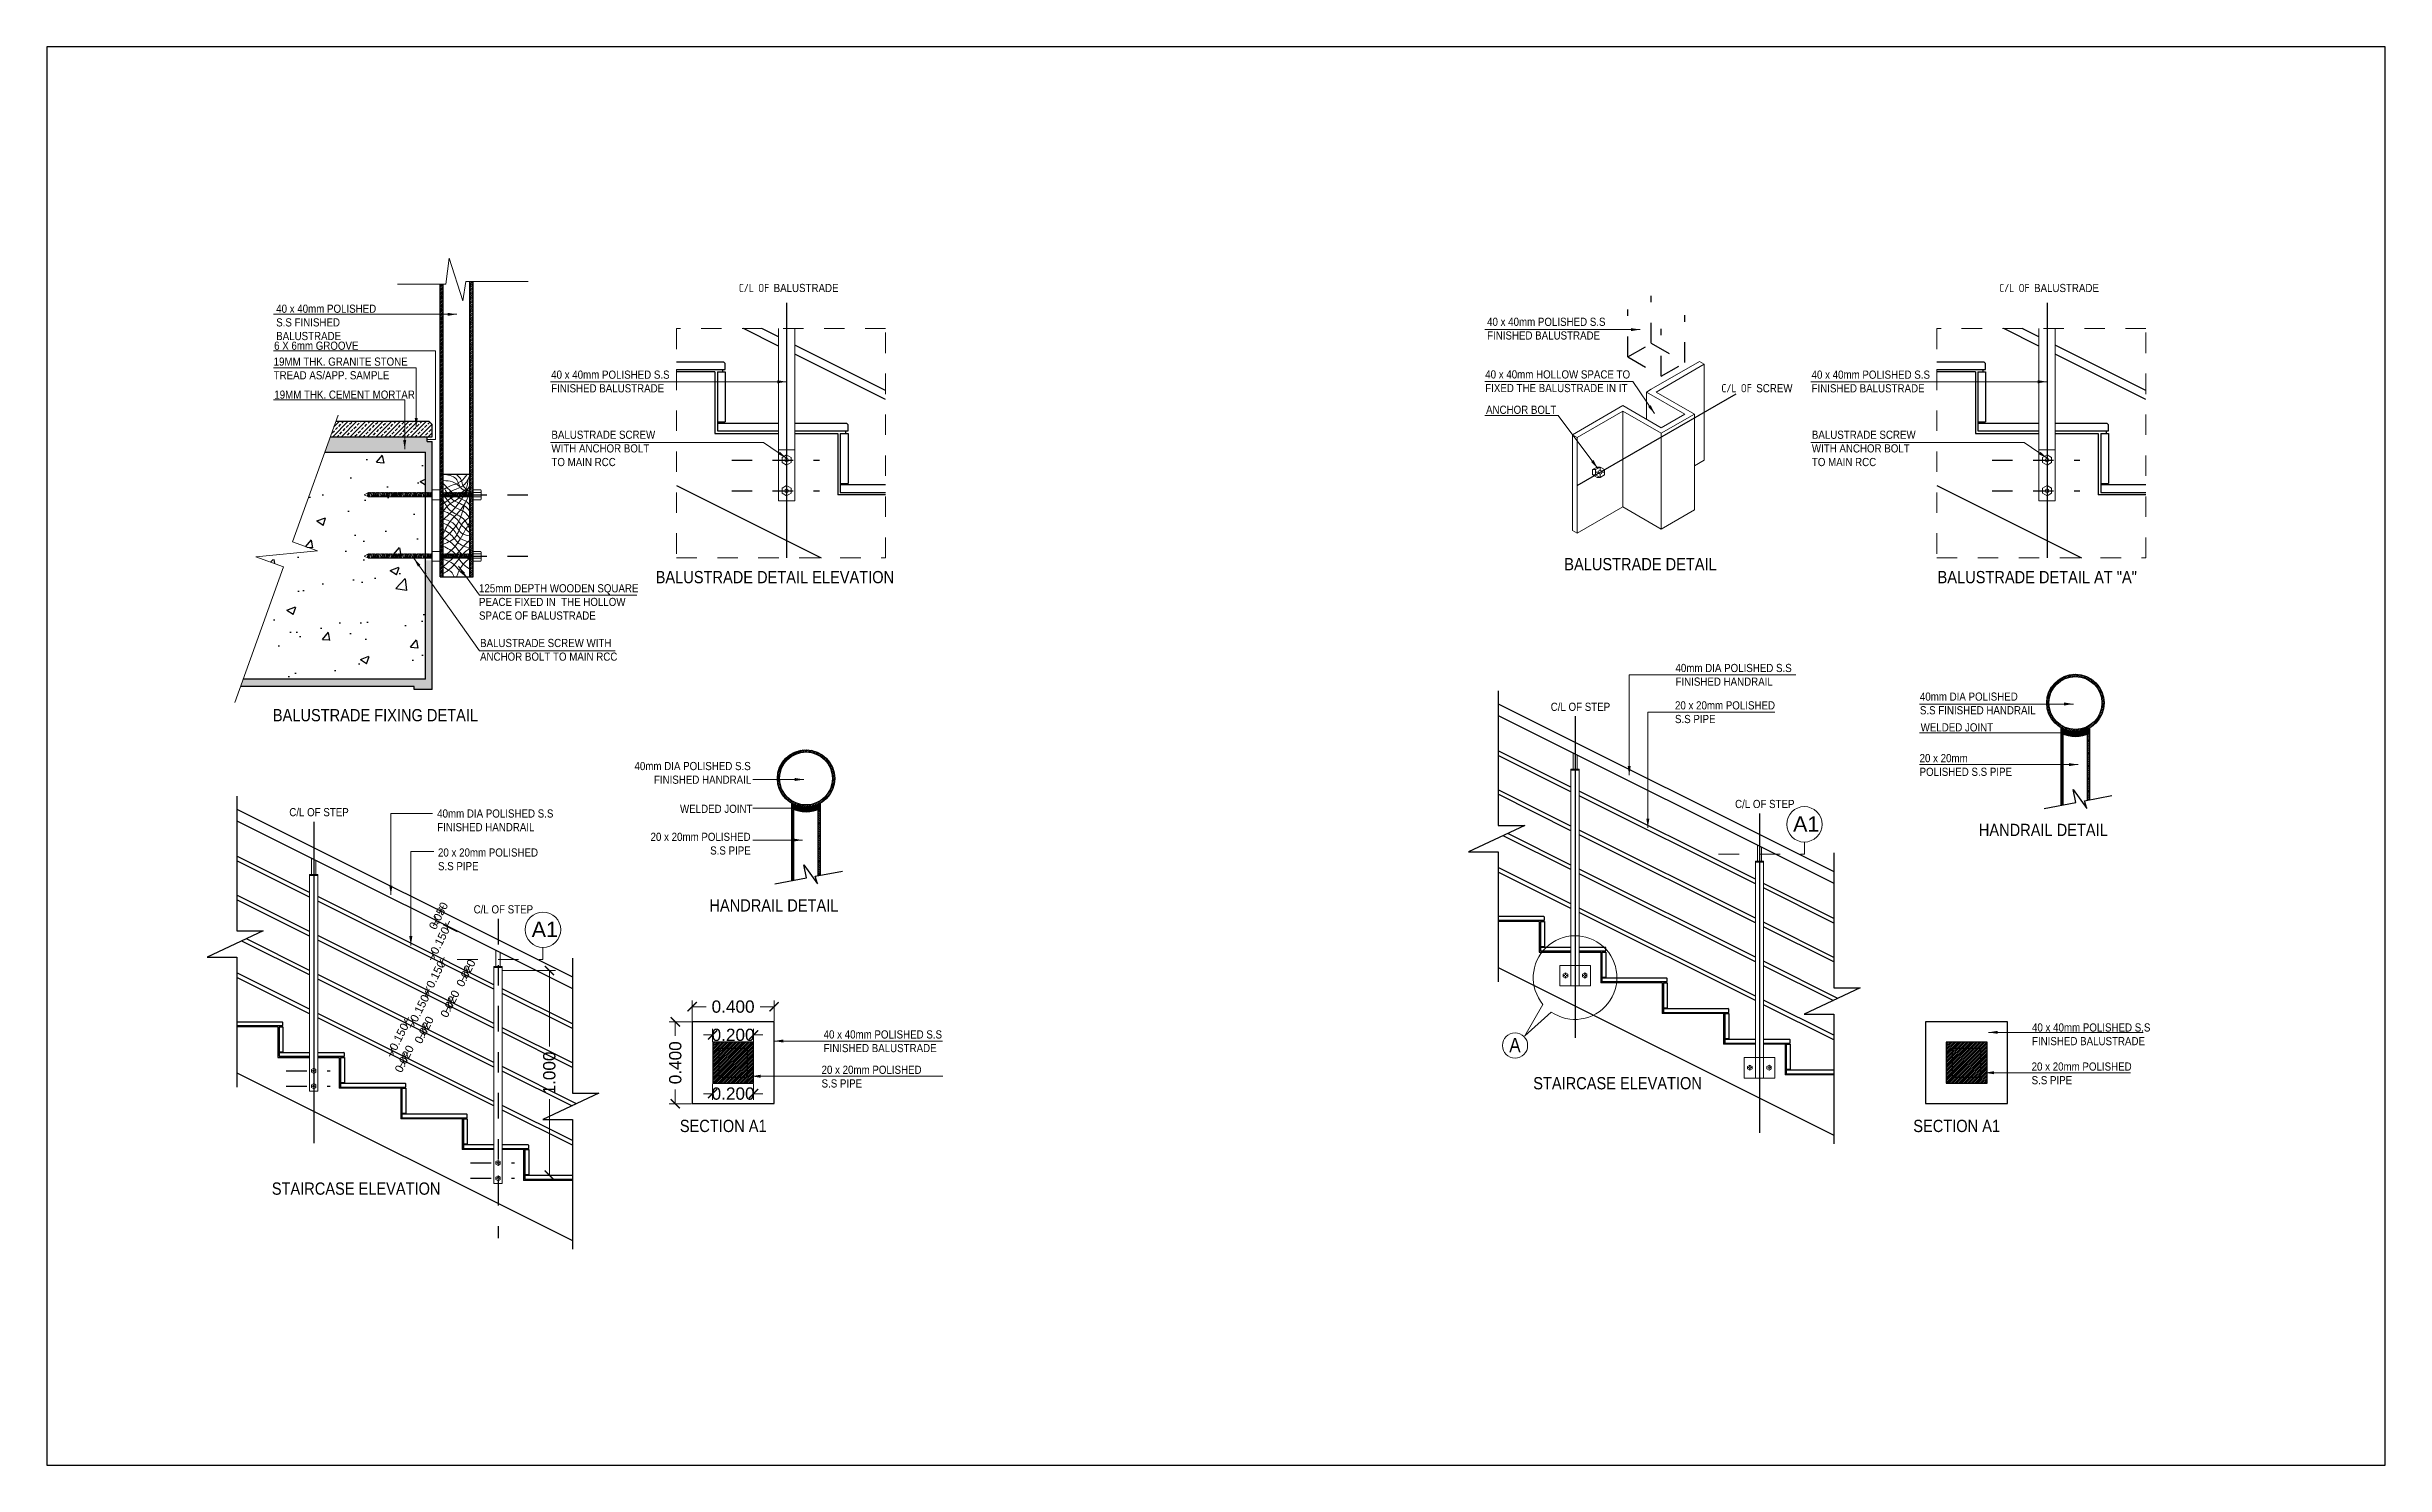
# Model space of a CAD drawing. Header units: millimetres. Extents: x 1898 to 3725, y 783 to 1532.
# Drawn here: x 2931.87 to 2943.29, y 912.96 to 919.89 of the extents above; entities that cross this region are included whole.
import ezdxf

# ---------------------------------------------------------------- set-up
doc = ezdxf.new("R2010")
doc.units = ezdxf.units.MM
for name, pattern in [('DASHDOT', [1, 0.5, -0.25, 0, -0.25]), ('DASHED2', [0.375, 0.25, -0.125]), ('HIDDEN', [0.375, 0.25, -0.125])]:
    doc.linetypes.add(name, pattern=pattern)
doc.layers.get('0').update_dxf_attribs({"lineweight": 20})
doc.layers.get('Defpoints').update_dxf_attribs({"lineweight": 15})
for name, color, linetype in [('COL', 1, 'Continuous'), ('RAIL', 4, 'Continuous'), ('RCC-HATCH', 252, 'Continuous')]:
    doc.layers.add(name, color=color, linetype=linetype)
for name, color, linetype, lineweight in [('DIM', 6, 'Continuous', 18), ('Hatch', 43, 'Continuous', 13), ('Section', 72, 'DASHED2', 30), ('STAIR', 4, 'Continuous', 25), ('STONE', 11, 'Continuous', 9), ('TEXT', 7, 'Continuous', 15), ('Wall', 7, 'Continuous', 30)]:
    doc.layers.add(name, color=color, linetype=linetype, lineweight=lineweight)
doc.styles.add('LABLE', font='times.ttf', dxfattribs={"width": 0.85, "height": 200})
doc.styles.add('STYLE1', font='arial.ttf', dxfattribs={"width": 0.85})
doc.styles.add('Tabrej', font='arial.ttf')
doc.dimstyles.new('DIMEN', dxfattribs={"dimtxt": 0.3, "dimasz": 0.25, "dimexe": 0.18, "dimexo": 0.0625, "dimgap": 0.09, "dimtad": 0, "dimdec": 3, "dimzin": 0, "dimdsep": 46, "dimtxsty": 'Tabrej', "dimcen": 0, "dimclrd": 256, "dimclre": 256, "dimclrt": 7, "dimadec": 0, "dimazin": 0, "dimtfac": 1, "dimtdec": 3, "dimtofl": 0, "dimtmove": 0, "dimatfit": 1, "dimfxl": 0, "dimtolj": 1, "dimtzin": 0, "dimlwd": -1, "dimlwe": -1, "dimarcsym": 0})
pattern_1 = [(45, (2354.577731, 677.824153), (-0.00441941738, 0.00441941738), [])]

msp = doc.modelspace()

# ---------------------------------------------------------------- texts
at = {"layer": 'TEXT', "style": 'STYLE1'}
for p in [(2940.3949, 916.052), (2934.2369, 915.5372)]:
    msp.add_text('A1', height=0.075, dxfattribs=at).set_placement(p)
at = {"layer": 'TEXT', "attachment_point": 1, "style": 'LABLE'}
for s, insert, char_height, width in [('\\pi0.041952;{\\fISOCPEUR|b0|i0|c0|p34;C/L OF \\fArial|b0|i0|c0|p34;BALUSTRADE}', (2935.2058, 918.7276), 0.04, 0.515939), ('\\pi0.041952;{\\fISOCPEUR|b0|i0|c0|p34;C/L OF \\fArial|b0|i0|c0|p34;BALUSTRADE}', (2941.359, 918.7276), 0.04, 0.515939), ('{\\fArial|b0|i0|c0|p34;40 x 40mm POLISHED S.S FINISHED BALUSTRADE}', (2932.9895, 918.6263), 0.04, 0.575874), ('{\\fArial|b0|i0|c0|p34;40 x 40mm POLISHED S.S FINISHED BALUSTRADE}', (2938.9009, 918.5624), 0.04, 0.74048), ('{\\fArial|b0|i0|c0|p34;6 X 6mm GROOVE}', (2932.9794, 918.4457), 0.04, 0.409583), ('{\\fArial|b0|i0|c0|p34;19MM THK. GRANITE STONE TREAD AS/APP. SAMPLE}', (2932.9771, 918.3679), 0.04, 0.675895), ('{\\fArial|b0|i0|c0|p34;19MM THK. CEMENT MORTAR}', (2932.9803, 918.2066), 0.04, 0.691663), ('{\\fArial|b0|i0|c0|p34;40 x 40mm POLISHED S.S FINISHED BALUSTRADE}', (2934.3319, 918.3042), 0.04, 0.718625), ('{\\fArial|b0|i0|c0|p34;40 x 40mm HOLLOW SPACE TO FIXED THE BALUSTRADE IN IT}', (2938.8919, 918.3055), 0.04, 0.765075), ('\\pi0.17988;{\\fISOCPEUR|b0|i0|c0|p34;C/L OF \\fArial|b0|i0|c0|p34;SCREW}', (2939.865, 918.2381), 0.04, 0.515939), ('{\\fArial|b0|i0|c0|p34;40 x 40mm POLISHED S.S FINISHED BALUSTRADE}', (2940.4851, 918.3042), 0.04, 0.718625), ('\\pi0.0004;{\\fArial|b0|i0|c0|p34;ANCHOR BOLT}', (2938.8955, 918.1327), 0.04, 0.342534), ('{\\fArial|b0|i0|c0|p34;BALUSTRADE SCREW WITH ANCHOR BOLT TO MAIN RCC }', (2934.3332, 918.0108), 0.04, 0.506759), ('{\\fArial|b0|i0|c0|p34;BALUSTRADE SCREW WITH ANCHOR BOLT TO MAIN RCC }', (2940.4865, 918.0108), 0.04, 0.506759), ('{\\fArial|b0|i0|c0|p34;BALUSTRADE DETAIL ELEVATION}', (2934.8422, 917.3252), 0.06, 1.386465), ('{\\fArial|b0|i0|c0|p34;BALUSTRADE DETAIL }', (2939.2777, 917.3886), 0.06, 1.386465), ('{\\fArial|b0|i0|c0|p34;BALUSTRADE DETAIL AT "A"}', (2941.1002, 917.3252), 0.06, 1.386465), ('{\\fArial|b0|i0|c0|p34;125mm DEPTH WOODEN SQUARE PEACE FIXED IN  THE HOLLOW SPACE OF BALUSTRADE}', (2933.9796, 917.2607), 0.04, 0.843566), ('{\\fArial|b0|i0|c0|p34;BALUSTRADE SCREW WITH ANCHOR BOLT TO MAIN RCC }', (2933.9848, 916.9935), 0.04, 0.686775), ('{\\fArial|b0|i0|c0|p34;40mm DIA POLISHED S.S FINISHED HANDRAIL}', (2939.8207, 916.8714), 0.04, 0.578053), ('{\\fArial|b0|i0|c0|p34;40mm DIA POLISHED S.S FINISHED HANDRAIL}', (2941.0139, 916.7316), 0.04, 0.565412), ('{\\fArial|b0|i0|c0|p34;BALUSTRADE FIXING DETAIL }', (2932.9732, 916.6509), 0.06, 1.386465), ('{\\fArial|b0|i0|c0|p34;C/L OF STEP}', (2939.2115, 916.6818), 0.04, 0.507532), ('{\\fArial|b0|i0|c0|p34;20 x 20mm POLISHED S.S PIPE}', (2939.8183, 916.6888), 0.04, 0.515939), ('\\pi0.00097981;{\\fArial|b0|i0|c0|p34;WELDED JOINT}', (2941.0166, 916.5814), 0.04, 0.353063), ('\\pi0.001003;{\\fArial|b0|i0|c0|p34;40mm DIA POLISHED S.S \\P\\pi0.095953;FINISHED HANDRAIL}', (2934.7377, 916.3924), 0.04, 0.565412), ('{\\fArial|b0|i0|c0|p34;20 x 20mm POLISHED S.S PIPE}', (2941.0123, 916.431), 0.04, 0.48621), ('{\\fArial|b0|i0|c0|p34;C/L OF STEP}', (2933.0534, 916.1671), 0.04, 0.507532), ('{\\fArial|b0|i0|c0|p34;40mm DIA POLISHED S.S FINISHED HANDRAIL}', (2933.7753, 916.1606), 0.04, 0.578053), ('\\pi0.00097981;{\\fArial|b0|i0|c0|p34;WELDED JOINT}', (2934.9599, 916.1836), 0.04, 0.353063), ('{\\fArial|b0|i0|c0|p34;C/L OF STEP}', (2940.1115, 916.2071), 0.04, 0.507532), ('\\pi0.0017915;{\\fArial|b0|i0|c0|p34;20 x 20mm POLISHED \\P\\pi0.2929;S.S PIPE}', (2934.8153, 916.0466), 0.04, 0.48621), ('{\\fArial|b0|i0|c0|p34;HANDRAIL DETAIL}', (2941.3016, 916.0903), 0.06, 0.627559), ('{\\fArial|b0|i0|c0|p34;20 x 20mm POLISHED S.S PIPE}', (2933.7794, 915.9701), 0.04, 0.515939), ('{\\fArial|b0|i0|c0|p34;C/L OF STEP}', (2933.9534, 915.6924), 0.04, 0.507532), ('{\\fArial|b0|i0|c0|p34;HANDRAIL DETAIL}', (2935.1046, 915.7217), 0.06, 0.627559), ('{\\fArial|b0|i0|c0|p34;40 x 40mm POLISHED S.S FINISHED BALUSTRADE}', (2941.5612, 915.1154), 0.04, 0.792098), ('{\\fArial|b0|i0|c0|p34;40 x 40mm POLISHED S.S FINISHED BALUSTRADE}', (2935.662, 915.0815), 0.04, 0.657465), ('{\\fArial|b0|i0|c0|p34;A}', (2939.0092, 915.0447), 0.07, 0.024113), ('{\\fArial|b0|i0|c0|p34;20 x 20mm POLISHED S.S PIPE}', (2935.6519, 914.9087), 0.04, 0.515939), ('{\\fArial|b0|i0|c0|p34;20 x 20mm POLISHED S.S PIPE}', (2941.5593, 914.9246), 0.04, 0.515939), ('{\\fArial|b0|i0|c0|p34;STAIRCASE ELEVATION}', (2939.1262, 914.8531), 0.06, 0.81827), ('{\\fArial|b0|i0|c0|p34;SECTION A1}', (2934.9601, 914.6445), 0.06, 0.41114), ('{\\fArial|b0|i0|c0|p34;SECTION A1}', (2940.9816, 914.6445), 0.06, 0.41114), ('{\\fArial|b0|i0|c0|p34;STAIRCASE ELEVATION}', (2932.9681, 914.3383), 0.06, 0.81827)]:
    msp.add_mtext(s, dxfattribs=dict(at, insert=insert, char_height=char_height, width=width))

# ---------------------------------------------------------------- blocks, each defined once
blk = doc.blocks.new('_ArchTick')
at = {"color": 0, "const_width": 0.15}
blk.add_lwpolyline([(-0.5, -0.5), (0.5, 0.5)], dxfattribs=at)
blk = doc.blocks.new('*D396')
at = {"layer": 'Defpoints', "color": 0, "lineweight": 15, "transparency": 16777216}
for p in [(2935.02, 915.123), (2935.42, 915.197), (2935.42, 915.123)]:
    blk.add_point(p, dxfattribs=at)
at = {"layer": 'DIM', "transparency": 16777216}
for p, q in [((2935.02, 915.126), (2935.02, 915.227)), ((2935.02, 915.197), (2935.089, 915.197)), ((2935.42, 915.197), (2935.352, 915.197)), ((2935.42, 915.126), (2935.42, 915.227))]:
    blk.add_line(p, q, dxfattribs=at)
at = {"layer": 'DIM', "transparency": 16777216, "xscale": 0.045, "yscale": 0.045, "zscale": 0.045, "rotation": 180}
blk.add_blockref('_ArchTick', (2935.02, 915.197), dxfattribs=at)
at = {"layer": 'DIM', "transparency": 16777216, "xscale": 0.045, "yscale": 0.045, "zscale": 0.045}
blk.add_blockref('_ArchTick', (2935.42, 915.197), dxfattribs=at)
at = {"layer": 'DIM', "color": 7, "transparency": 16777216, "insert": (2935.22, 915.197), "char_height": 0.06, "attachment_point": 5, "style": 'Tabrej'}
blk.add_mtext('\\A1;0.400', dxfattribs=at)
blk = doc.blocks.new('*D397')
at = {"layer": 'Defpoints', "color": 0, "lineweight": 15, "transparency": 16777216}
for p in [(2935.02, 915.123), (2934.938, 914.723), (2935.02, 914.723)]:
    blk.add_point(p, dxfattribs=at)
at = {"layer": 'DIM', "transparency": 16777216}
for p, q in [((2935.017, 915.123), (2934.908, 915.123)), ((2934.938, 915.123), (2934.938, 915.054)), ((2934.938, 914.723), (2934.938, 914.792)), ((2935.017, 914.723), (2934.908, 914.723))]:
    blk.add_line(p, q, dxfattribs=at)
at = {"layer": 'DIM', "transparency": 16777216, "xscale": 0.045, "yscale": 0.045, "zscale": 0.045}
for p, rotation in [((2934.938, 915.123), 90), ((2934.938, 914.723), 270)]:
    blk.add_blockref('_ArchTick', p, dxfattribs=dict(at, rotation=rotation))
at = {"layer": 'DIM', "color": 7, "transparency": 16777216, "insert": (2934.938, 914.923), "char_height": 0.06, "attachment_point": 5, "rotation": 90, "style": 'Tabrej'}
blk.add_mtext('\\A1;0.400', dxfattribs=at)
blk = doc.blocks.new('*D398')
at = {"layer": 'Defpoints', "color": 0, "lineweight": 15, "transparency": 16777216}
for p in [(2935.12, 914.823), (2935.32, 914.823), (2935.32, 914.772)]:
    blk.add_point(p, dxfattribs=at)
at = {"layer": 'DIM', "transparency": 16777216}
for p, q in [((2935.12, 914.772), (2935.075, 914.772)), ((2935.12, 914.82), (2935.12, 914.742)), ((2935.32, 914.82), (2935.32, 914.742)), ((2935.32, 914.772), (2935.365, 914.772))]:
    blk.add_line(p, q, dxfattribs=at)
at = {"layer": 'DIM', "transparency": 16777216, "xscale": 0.045, "yscale": 0.045, "zscale": 0.045}
blk.add_blockref('_ArchTick', (2935.12, 914.772), dxfattribs=at)
at = {"layer": 'DIM', "transparency": 16777216, "xscale": 0.045, "yscale": 0.045, "zscale": 0.045, "rotation": 180}
blk.add_blockref('_ArchTick', (2935.32, 914.772), dxfattribs=at)
at = {"layer": 'DIM', "color": 7, "transparency": 16777216, "insert": (2935.22, 914.772), "char_height": 0.06, "attachment_point": 5, "style": 'Tabrej'}
blk.add_mtext('\\A1;0.200', dxfattribs=at)
blk = doc.blocks.new('*D399')
at = {"layer": 'Defpoints', "color": 0, "lineweight": 15, "transparency": 16777216}
for p in [(2935.12, 915.023), (2935.32, 915.059), (2935.32, 915.023)]:
    blk.add_point(p, dxfattribs=at)
at = {"layer": 'DIM', "transparency": 16777216}
for p, q in [((2935.12, 915.059), (2935.075, 915.059)), ((2935.12, 915.026), (2935.12, 915.089)), ((2935.32, 915.026), (2935.32, 915.089)), ((2935.32, 915.059), (2935.365, 915.059))]:
    blk.add_line(p, q, dxfattribs=at)
at = {"layer": 'DIM', "transparency": 16777216, "xscale": 0.045, "yscale": 0.045, "zscale": 0.045}
blk.add_blockref('_ArchTick', (2935.12, 915.059), dxfattribs=at)
at = {"layer": 'DIM', "transparency": 16777216, "xscale": 0.045, "yscale": 0.045, "zscale": 0.045, "rotation": 180}
blk.add_blockref('_ArchTick', (2935.32, 915.059), dxfattribs=at)
at = {"layer": 'DIM', "color": 7, "transparency": 16777216, "insert": (2935.22, 915.059), "char_height": 0.06, "attachment_point": 5, "style": 'Tabrej'}
blk.add_mtext('\\A1;0.200', dxfattribs=at)
blk = doc.blocks.new('*D400')
at = {"layer": 'Defpoints', "color": 0, "lineweight": 15, "transparency": 16777216}
for p in [(2934.092, 915.373), (2934.32, 914.374), (2934.323, 914.374)]:
    blk.add_point(p, dxfattribs=at)
at = {"layer": 'DIM', "transparency": 16777216}
for p, q in [((2934.095, 915.373), (2934.353, 915.373)), ((2934.323, 915.373), (2934.323, 915.002)), ((2934.323, 914.374), (2934.323, 914.745)), ((2934.323, 914.374), (2934.353, 914.374))]:
    blk.add_line(p, q, dxfattribs=at)
at = {"layer": 'DIM', "transparency": 16777216, "xscale": 0.045, "yscale": 0.045, "zscale": 0.045}
for p, rotation in [((2934.323, 915.373), 90), ((2934.323, 914.374), 270)]:
    blk.add_blockref('_ArchTick', p, dxfattribs=dict(at, rotation=rotation))
at = {"layer": 'DIM', "color": 7, "transparency": 16777216, "insert": (2934.323, 914.873), "char_height": 0.06, "attachment_point": 5, "rotation": 90, "style": 'Tabrej'}
blk.add_mtext('\\A1;1.000', dxfattribs=at)
blk = doc.blocks.new('*D401')
at = {"layer": 'Defpoints', "color": 0, "lineweight": 15, "transparency": 16777216}
for p in [(2933.57, 914.953), (2933.579, 914.971), (2933.62, 914.951)]:
    blk.add_point(p, dxfattribs=at)
at = {"layer": 'DIM', "transparency": 16777216}
for p, q in [((2933.572, 914.952), (2933.629, 914.924)), ((2933.581, 914.97), (2933.637, 914.942)), ((2933.611, 914.933), (2933.597, 914.906)), ((2933.62, 914.951), (2933.633, 914.977))]:
    blk.add_line(p, q, dxfattribs=at)
at = {"layer": 'DIM', "transparency": 16777216, "xscale": 0.03, "yscale": 0.03, "zscale": 0.03}
for p, rotation in [((2933.611, 914.933), 63.43494882510679), ((2933.62, 914.951), 243.4349488251068)]:
    blk.add_blockref('_ArchTick', p, dxfattribs=dict(at, rotation=rotation))
at = {"layer": 'DIM', "color": 7, "transparency": 16777216, "insert": (2933.615, 914.942), "char_height": 0.04, "attachment_point": 5, "rotation": 63.4349, "style": 'Tabrej'}
blk.add_mtext('\\A1;0.020', dxfattribs=at)
blk = doc.blocks.new('*D402')
at = {"layer": 'Defpoints', "color": 0, "lineweight": 15, "transparency": 16777216}
for p in [(2933.722, 915.257), (2933.724, 915.256), (2933.655, 915.123)]:
    blk.add_point(p, dxfattribs=at)
at = {"layer": 'DIM', "transparency": 16777216}
for p, q in [((2933.724, 915.256), (2933.737, 915.283)), ((2933.724, 915.256), (2933.742, 915.247)), ((2933.657, 915.122), (2933.643, 915.095)), ((2933.657, 915.122), (2933.675, 915.113))]:
    blk.add_line(p, q, dxfattribs=at)
at = {"layer": 'DIM', "transparency": 16777216, "xscale": 0.03, "yscale": 0.03, "zscale": 0.03}
for p, rotation in [((2933.724, 915.256), 243.4349488228249), ((2933.657, 915.122), 63.43494882282493)]:
    blk.add_blockref('_ArchTick', p, dxfattribs=dict(at, rotation=rotation))
at = {"layer": 'DIM', "color": 7, "transparency": 16777216, "insert": (2933.69, 915.189), "char_height": 0.04, "attachment_point": 5, "rotation": 63.4349, "style": 'Tabrej'}
blk.add_mtext('\\A1;0.150', dxfattribs=at)
blk = doc.blocks.new('*D403')
at = {"layer": 'Defpoints', "color": 0, "lineweight": 15, "transparency": 16777216}
for p in [(2933.622, 915.117), (2933.646, 915.105), (2933.579, 914.971)]:
    blk.add_point(p, dxfattribs=at)
at = {"layer": 'DIM', "transparency": 16777216}
for p, q in [((2933.645, 915.106), (2933.605, 915.126)), ((2933.622, 915.117), (2933.636, 915.144)), ((2933.578, 914.972), (2933.537, 914.992)), ((2933.555, 914.983), (2933.542, 914.956))]:
    blk.add_line(p, q, dxfattribs=at)
at = {"layer": 'DIM', "transparency": 16777216, "xscale": 0.03, "yscale": 0.03, "zscale": 0.03}
for p, rotation in [((2933.622, 915.117), 243.4349488228249), ((2933.555, 914.983), 63.43494882282493)]:
    blk.add_blockref('_ArchTick', p, dxfattribs=dict(at, rotation=rotation))
at = {"layer": 'DIM', "color": 7, "transparency": 16777216, "insert": (2933.589, 915.05), "char_height": 0.04, "attachment_point": 5, "rotation": 63.4349, "style": 'Tabrej'}
blk.add_mtext('\\A1;0.150', dxfattribs=at)
blk = doc.blocks.new('*D404')
at = {"layer": 'Defpoints', "color": 0, "lineweight": 15, "transparency": 16777216}
for p in [(2933.796, 915.41), (2933.798, 915.409), (2933.731, 915.275)]:
    blk.add_point(p, dxfattribs=at)
at = {"layer": 'DIM', "transparency": 16777216}
for p, q in [((2933.797, 915.41), (2933.778, 915.419)), ((2933.796, 915.41), (2933.809, 915.437)), ((2933.73, 915.276), (2933.711, 915.285)), ((2933.729, 915.276), (2933.716, 915.249))]:
    blk.add_line(p, q, dxfattribs=at)
at = {"layer": 'DIM', "transparency": 16777216, "xscale": 0.03, "yscale": 0.03, "zscale": 0.03}
for p, rotation in [((2933.796, 915.41), 243.4349488228249), ((2933.729, 915.276), 63.43494882282493)]:
    blk.add_blockref('_ArchTick', p, dxfattribs=dict(at, rotation=rotation))
at = {"layer": 'DIM', "color": 7, "transparency": 16777216, "insert": (2933.769, 915.355), "char_height": 0.04, "attachment_point": 5, "rotation": 63.4349, "style": 'Tabrej'}
blk.add_mtext('\\A1;0.150', dxfattribs=at)
blk = doc.blocks.new('*D405')
at = {"layer": 'Defpoints', "color": 0, "lineweight": 15, "transparency": 16777216}
for p in [(2933.823, 915.587), (2933.875, 915.561), (2933.807, 915.427)]:
    blk.add_point(p, dxfattribs=at)
at = {"layer": 'DIM', "transparency": 16777216}
for p, q in [((2933.873, 915.562), (2933.805, 915.596)), ((2933.823, 915.587), (2933.836, 915.614)), ((2933.806, 915.428), (2933.738, 915.462)), ((2933.756, 915.453), (2933.742, 915.426))]:
    blk.add_line(p, q, dxfattribs=at)
at = {"layer": 'DIM', "transparency": 16777216, "xscale": 0.03, "yscale": 0.03, "zscale": 0.03}
for p, rotation in [((2933.823, 915.587), 243.4349488228249), ((2933.756, 915.453), 63.43494882282493)]:
    blk.add_blockref('_ArchTick', p, dxfattribs=dict(at, rotation=rotation))
at = {"layer": 'DIM', "color": 7, "transparency": 16777216, "insert": (2933.789, 915.52), "char_height": 0.04, "attachment_point": 5, "rotation": 63.4349, "style": 'Tabrej'}
blk.add_mtext('\\A1;0.150', dxfattribs=at)
blk = doc.blocks.new('*D406')
at = {"layer": 'Defpoints', "color": 0, "lineweight": 15, "transparency": 16777216}
for p in [(2933.655, 915.123), (2933.646, 915.105), (2933.716, 915.092)]:
    blk.add_point(p, dxfattribs=at)
at = {"layer": 'DIM', "transparency": 16777216}
for p, q in [((2933.657, 915.122), (2933.734, 915.083)), ((2933.716, 915.092), (2933.73, 915.119)), ((2933.648, 915.104), (2933.725, 915.065)), ((2933.708, 915.074), (2933.694, 915.048))]:
    blk.add_line(p, q, dxfattribs=at)
at = {"layer": 'DIM', "transparency": 16777216, "xscale": 0.03, "yscale": 0.03, "zscale": 0.03}
for p, rotation in [((2933.716, 915.092), 243.4349488251068), ((2933.708, 915.074), 63.43494882510679)]:
    blk.add_blockref('_ArchTick', p, dxfattribs=dict(at, rotation=rotation))
at = {"layer": 'DIM', "color": 7, "transparency": 16777216, "insert": (2933.712, 915.083), "char_height": 0.04, "attachment_point": 5, "rotation": 63.4349, "style": 'Tabrej'}
blk.add_mtext('\\A1;0.020', dxfattribs=at)
blk = doc.blocks.new('*D407')
at = {"layer": 'Defpoints', "color": 0, "lineweight": 15, "transparency": 16777216}
for p in [(2933.722, 915.257), (2933.731, 915.275), (2933.842, 915.219)]:
    blk.add_point(p, dxfattribs=at)
at = {"layer": 'DIM', "transparency": 16777216}
for p, q in [((2933.724, 915.256), (2933.851, 915.193)), ((2933.733, 915.274), (2933.86, 915.211)), ((2933.842, 915.219), (2933.856, 915.246)), ((2933.833, 915.202), (2933.82, 915.175))]:
    blk.add_line(p, q, dxfattribs=at)
at = {"layer": 'DIM', "transparency": 16777216, "xscale": 0.03, "yscale": 0.03, "zscale": 0.03}
for p, rotation in [((2933.842, 915.219), 243.4349488251068), ((2933.833, 915.202), 63.43494882510679)]:
    blk.add_blockref('_ArchTick', p, dxfattribs=dict(at, rotation=rotation))
at = {"layer": 'DIM', "color": 7, "transparency": 16777216, "insert": (2933.838, 915.211), "char_height": 0.04, "attachment_point": 5, "rotation": 63.4349, "style": 'Tabrej'}
blk.add_mtext('\\A1;0.020', dxfattribs=at)
blk = doc.blocks.new('*D408')
at = {"layer": 'Defpoints', "color": 0, "lineweight": 15, "transparency": 16777216}
for p in [(2933.798, 915.409), (2933.807, 915.427), (2933.921, 915.37)]:
    blk.add_point(p, dxfattribs=at)
at = {"layer": 'DIM', "transparency": 16777216}
for p, q in [((2933.8, 915.408), (2933.929, 915.344)), ((2933.809, 915.426), (2933.938, 915.361)), ((2933.912, 915.352), (2933.898, 915.326)), ((2933.921, 915.37), (2933.934, 915.397))]:
    blk.add_line(p, q, dxfattribs=at)
at = {"layer": 'DIM', "transparency": 16777216, "xscale": 0.03, "yscale": 0.03, "zscale": 0.03}
for p, rotation in [((2933.912, 915.352), 63.43494882510679), ((2933.921, 915.37), 243.4349488251068)]:
    blk.add_blockref('_ArchTick', p, dxfattribs=dict(at, rotation=rotation))
at = {"layer": 'DIM', "color": 7, "transparency": 16777216, "insert": (2933.916, 915.361), "char_height": 0.04, "attachment_point": 5, "rotation": 63.4349, "style": 'Tabrej'}
blk.add_mtext('\\A1;0.020', dxfattribs=at)
blk = doc.blocks.new('*D409')
at = {"layer": 'Defpoints', "color": 0, "lineweight": 15, "transparency": 16777216}
for p in [(2933.793, 915.663), (2933.899, 915.61), (2933.877, 915.566)]:
    blk.add_point(p, dxfattribs=at)
at = {"layer": 'DIM', "transparency": 16777216}
for p, q in [((2933.793, 915.663), (2933.807, 915.69)), ((2933.875, 915.566), (2933.753, 915.628)), ((2933.771, 915.619), (2933.757, 915.592)), ((2933.897, 915.611), (2933.775, 915.672))]:
    blk.add_line(p, q, dxfattribs=at)
at = {"layer": 'DIM', "transparency": 16777216, "xscale": 0.03, "yscale": 0.03, "zscale": 0.03}
for p, rotation in [((2933.793, 915.663), 243.4349488236212), ((2933.771, 915.619), 63.43494882362118)]:
    blk.add_blockref('_ArchTick', p, dxfattribs=dict(at, rotation=rotation))
at = {"layer": 'DIM', "color": 7, "transparency": 16777216, "insert": (2933.782, 915.641), "char_height": 0.04, "attachment_point": 5, "rotation": 63.4349, "style": 'Tabrej'}
blk.add_mtext('\\A1;0.050', dxfattribs=at)

# ---------------------------------------------------------------- dimensions: what is measured, and where the dimension line sits
at = {"layer": 'DIM'}
for base, p1, p2, override, picture, middle in [((2933.7931, 915.6633), (2933.8767, 915.5656), (2933.8991, 915.6103), {"dimscale": 0.2, "dimtxt": 0.2, "dimasz": 0.15, "dimexe": 0.1, "dimexo": 0.01, "dimgap": 1, "dimblk1": 'ArchTick', "dimblk2": 'ArchTick', "dimsah": 1}, '*D409', (2933.7819, 915.6409)), ((2933.823, 915.5869), (2933.8074, 915.4269), (2933.8745, 915.5611), {"dimscale": 0.2, "dimtxt": 0.2, "dimasz": 0.15, "dimexe": 0.1, "dimexo": 0.01, "dimgap": 1, "dimblk1": 'ArchTick', "dimblk2": 'ArchTick', "dimsah": 1}, '*D405', (2933.7894, 915.5198)), ((2933.796, 915.4103), (2933.7314, 915.2749), (2933.7985, 915.409), {"dimscale": 0.2, "dimtxt": 0.2, "dimasz": 0.15, "dimexe": 0.1, "dimexo": 0.01, "dimgap": 0.1, "dimblk1": 'ArchTick', "dimblk2": 'ArchTick', "dimsah": 1}, '*D404', (2933.7685, 915.3552)), ((2933.9205, 915.3704), (2933.7985, 915.409), (2933.8074, 915.4269), {"dimscale": 0.2, "dimtxt": 0.2, "dimasz": 0.15, "dimexe": 0.1, "dimexo": 0.01, "dimgap": 0.1, "dimblk1": 'ArchTick', "dimblk2": 'ArchTick', "dimsah": 1}, '*D408', (2933.916, 915.3614)), ((2933.724, 915.2562), (2933.6554, 915.1228), (2933.7225, 915.257), {"dimscale": 0.2, "dimtxt": 0.2, "dimasz": 0.15, "dimexe": 0.1, "dimexo": 0.01, "dimgap": 1, "dimblk1": 'ArchTick', "dimblk2": 'ArchTick', "dimsah": 1}, '*D402', (2933.6905, 915.1891)), ((2933.8422, 915.2194), (2933.7225, 915.257), (2933.7314, 915.2749), {"dimscale": 0.2, "dimtxt": 0.2, "dimasz": 0.15, "dimexe": 0.1, "dimexo": 0.01, "dimgap": 0.1, "dimblk1": 'ArchTick', "dimblk2": 'ArchTick', "dimsah": 1}, '*D407', (2933.8378, 915.2105)), ((2933.6224, 915.1169), (2933.5793, 914.9708), (2933.6464, 915.1049), {"dimscale": 0.2, "dimtxt": 0.2, "dimasz": 0.15, "dimexe": 0.1, "dimexo": 0.01, "dimgap": 1, "dimblk1": 'ArchTick', "dimblk2": 'ArchTick', "dimsah": 1}, '*D403', (2933.5889, 915.0498)), ((2933.7165, 915.0923), (2933.6464, 915.1049), (2933.6554, 915.1228), {"dimscale": 0.2, "dimtxt": 0.2, "dimasz": 0.15, "dimexe": 0.1, "dimexo": 0.01, "dimgap": 0.1, "dimblk1": 'ArchTick', "dimblk2": 'ArchTick', "dimsah": 1}, '*D406', (2933.712, 915.0833)), ((2933.6196, 914.9506), (2933.5704, 914.9529), (2933.5793, 914.9708), {"dimscale": 0.2, "dimtxt": 0.2, "dimasz": 0.15, "dimexe": 0.1, "dimexo": 0.01, "dimgap": 0.1, "dimblk1": 'ArchTick', "dimblk2": 'ArchTick', "dimsah": 1}, '*D401', (2933.6151, 914.9417))]:
    dim = msp.add_linear_dim(base=base, p1=p1, p2=p2, angle=63.43495, dimstyle='DIMEN', override=override, dxfattribs=at)
    dim.commit()
    dim.dimension.update_dxf_attribs({"geometry": picture, "text_midpoint": middle, "dimtype": 161})
for base, p1, p2, picture, middle in [((2934.3226750579, 914.3735881589), (2934.0924865469, 915.3730881589), (2934.3195015478, 914.3735881589), '*D400', (2934.3226750579, 914.8733381589)), ((2934.9384, 914.7232), (2935.0204, 915.1232), (2935.0204, 914.7232), '*D397', (2934.9384, 914.9232))]:
    dim = msp.add_linear_dim(base=base, p1=p1, p2=p2, angle=90, dimstyle='DIMEN', override={"dimscale": 0.3, "dimtxt": 0.2, "dimasz": 0.15, "dimexe": 0.1, "dimexo": 0.01, "dimgap": 0.1, "dimblk1": 'ArchTick', "dimblk2": 'ArchTick', "dimsah": 1}, dxfattribs=at)
    dim.commit()
    dim.dimension.update_dxf_attribs({"geometry": picture, "text_midpoint": middle})
dim = msp.add_linear_dim(base=(2935.4204, 915.197), p1=(2935.0204, 915.1232), p2=(2935.4204, 915.1232), dimstyle='DIMEN', override={"dimscale": 0.3, "dimtxt": 0.2, "dimasz": 0.15, "dimexe": 0.1, "dimexo": 0.01, "dimgap": 0.1, "dimblk1": 'ArchTick', "dimblk2": 'ArchTick', "dimsah": 1}, dxfattribs=at)
dim.commit()
dim.dimension.update_dxf_attribs({"geometry": '*D396', "text_midpoint": (2935.2204, 915.197)})
for base, p1, p2, picture, middle in [((2935.3204, 915.0589), (2935.1204, 915.0232), (2935.3204, 915.0232), '*D399', (2935.2204, 915.0589)), ((2935.3204, 914.7724), (2935.1204, 914.8232), (2935.3204, 914.8232), '*D398', (2935.2204, 914.7724))]:
    dim = msp.add_linear_dim(base=base, p1=p1, p2=p2, dimstyle='DIMEN', override={"dimscale": 0.3, "dimtxt": 0.2, "dimasz": 0.15, "dimexe": 0.1, "dimexo": 0.01, "dimgap": 0.5, "dimblk1": 'ArchTick', "dimblk2": 'ArchTick', "dimsah": 1}, dxfattribs=at)
    dim.commit()
    dim.dimension.update_dxf_attribs({"geometry": picture, "text_midpoint": middle, "dimtype": 160})

# ---------------------------------------------------------------- hatches: boundary and pattern name
at = {"layer": 'Hatch'}
h = msp.add_hatch(dxfattribs=at)
h.set_pattern_fill('ANSI31', color=256, scale=0.05, style=0)
h.set_pattern_definition([(45, (2354.501731, 677.824153), (-0.00441941738, 0.00441941738), [])])
h.paths.add_polyline_path([(2933.7904, 917.3121), (2933.8054, 917.3121), (2933.8054, 918.7266), (2933.7904, 918.7266)])
h = msp.add_hatch(dxfattribs=at)
h.set_pattern_fill('ANSI31', color=256, scale=0.05, style=0)
h.set_pattern_definition(pattern_1)
h.paths.add_polyline_path([(2933.9354, 917.3121), (2933.9504, 917.3121), (2933.9504, 918.7399), (2933.9354, 918.7399)])
h = msp.add_hatch(dxfattribs=at)
h.set_pattern_fill('ANSI31', color=256, scale=0.05, style=0)
h.set_pattern_definition(pattern_1)
h.paths.add_polyline_path([(2933.7904, 917.2971), (2933.8054, 917.2971), (2933.8054, 917.3121), (2933.7904, 917.3121)])
h = msp.add_hatch(dxfattribs=at)
h.set_pattern_fill('ANSI31', color=256, scale=0.05, style=0)
h.set_pattern_definition([(45, (2354.722731, 677.824153), (-0.00441941738, 0.00441941738), [])])
h.paths.add_polyline_path([(2933.9354, 917.2971), (2933.9504, 917.2971), (2933.9504, 917.3121), (2933.9354, 917.3121)])
h = msp.add_hatch(dxfattribs=at)
h.set_pattern_fill('ANSI31', color=256, scale=0.05, style=0)
h.set_pattern_definition([(45, (2360.7587737, 678.1927925), (-0.00441941738, 0.00441941738), [])])
h.paths.add_polyline_path([(2941.633, 916.6805, 1), (2941.913, 916.6805, 1)])
h.paths.add_polyline_path([(2941.9023, 916.6805, -1), (2941.6437, 916.6805, -1)], flags=16)
h.paths.add_polyline_path([(2941.7137, 916.5293, -0.0188193), (2941.703, 916.5342), (2941.703, 916.1811), (2941.7137, 916.1831)])
h.paths.add_polyline_path([(2941.8323, 916.2054), (2941.843, 916.2074), (2941.843, 916.5342, -0.0188193), (2941.8323, 916.5293)])
h = msp.add_hatch(dxfattribs=at)
h.set_pattern_fill('ANSI31', color=256, scale=0.05, style=0)
h.set_pattern_definition([(45, (2354.561731, 677.824153), (-0.00441941738, 0.00441941738), [])])
h.paths.add_polyline_path([(2935.436, 916.3118, 1), (2935.716, 916.3118, 1)])
h.paths.add_polyline_path([(2935.7053, 916.3118, -1), (2935.4466, 916.3118, -1)], flags=16)
h.paths.add_polyline_path([(2935.5166, 916.1607, -0.0188193), (2935.506, 916.1655), (2935.506, 915.8124), (2935.5166, 915.8145)])
h.paths.add_polyline_path([(2935.6353, 915.8367), (2935.646, 915.8387), (2935.646, 916.1655, -0.0188193), (2935.6353, 916.1607)])
h = msp.add_hatch(dxfattribs=at)
h.set_pattern_fill('ANSI31', color=256, scale=0.05, style=0)
h.set_pattern_definition([(45, (2382.4256564, 677.818355), (-0.00441941738, 0.00441941738), [])])
h.paths.add_polyline_path([(2935.3204, 915.0232), (2935.1204, 915.0232), (2935.1204, 914.8232), (2935.3204, 914.8232)])
h = msp.add_hatch(dxfattribs=at)
h.set_pattern_fill('ANSI31', color=256, scale=0.05, style=0)
h.set_pattern_definition([(45, (2388.447146, 677.818355), (-0.00441941738, 0.00441941738), [])])
h.paths.add_polyline_path([(2941.3419, 915.0232), (2941.1419, 915.0232), (2941.1419, 914.8232), (2941.3419, 914.8232)])
at = {"layer": 'RAIL'}
h = msp.add_hatch(dxfattribs=at)
h.set_pattern_fill('ANSI31', color=256, scale=0.035, style=0)
h.set_pattern_definition([(45, (2360.6694343, 677.8318006), (-0.003093592168, 0.003093592168), [])])
h.paths.add_polyline_path([(2941.843, 916.5342), (2941.843, 916.5413, -0.2373315), (2941.703, 916.5413), (2941.703, 916.5342, 0.2373315)])
h.paths.add_polyline_path([(2941.843, 916.5413), (2941.843, 916.5592, -0.2679492), (2941.703, 916.5592), (2941.703, 916.5413, 0.2373315)])
h = msp.add_hatch(dxfattribs=at)
h.set_pattern_fill('ANSI31', color=256, scale=0.035, style=0)
h.set_pattern_definition([(45, (2354.4723915, 677.4631614), (-0.003093592168, 0.003093592168), [])])
h.paths.add_polyline_path([(2935.646, 916.1655), (2935.646, 916.1726, -0.2373315), (2935.506, 916.1726), (2935.506, 916.1655, 0.2373315)])
h.paths.add_polyline_path([(2935.646, 916.1726), (2935.646, 916.1906, -0.2679492), (2935.506, 916.1906), (2935.506, 916.1726, 0.2373315)])
at = {"layer": 'RCC-HATCH'}
h = msp.add_hatch(dxfattribs=at)
h.set_pattern_fill('AR-SAND', color=256, scale=0.012, style=0)
h.set_pattern_definition([(37.5, (703.983064, -24.253812), (-0.0007559203, 0.02312188523), [0, -0.01824, 0, -0.0204, 0, -0.0195]), (7.5, (703.983064, -24.253812), (0.02123732046, 0.0338657528), [0, -0.00984, 0, -0.01644, 0, -0.0063]), (327.5, (703.968304, -24.253812), (0.03736970234, 6.790864e-05), [0, -0.006, 0, -0.0216, 0, -0.0282]), (317.5, (703.968304, -24.253812), (0.03607351925, 0.0105321068), [0, -0.003, 0, -0.01416, 0, -0.0162])])
h.paths.add_polyline_path([(2932.8289, 916.7966), (2932.8164, 916.7617), (2933.6624, 916.7617), (2933.6624, 916.7457), (2933.7504, 916.7457), (2933.7504, 917.3771), (2933.7184, 917.3771), (2933.7184, 916.7966)])
h.paths.add_polyline_path([(2933.2538, 917.9811), (2933.2265, 917.9051), (2933.7184, 917.9051), (2933.7184, 917.6971), (2933.7504, 917.6971), (2933.7504, 917.9571), (2933.7264, 917.9571), (2933.7264, 917.9811)])
h = msp.add_hatch(dxfattribs=at)
h.set_pattern_fill('ANSI33', color=256, scale=0.12, style=0)
h.set_pattern_definition([(45, (703.983064, -24.253812), (-0.02121320344, 0.02121320344), []), (45, (704.004277, -24.253812), (-0.02121320344, 0.02121320344), [0.015, -0.0075])])
h.paths.add_polyline_path([(2933.2811, 918.0571), (2933.2538, 917.9811), (2933.7504, 917.9811), (2933.7504, 918.0411), (2933.7344, 918.0571)])
h = msp.add_hatch(dxfattribs=at)
h.set_pattern_fill('AR-CONC', color=256, scale=0.06, style=0)
h.set_pattern_definition([(50, (703.98306, -24.2538), (0.43035611, -0.03765128), [0.045, -0.495]), (355, (703.98306, -24.2538), (-0.0832508, 0.45131528), [0.036, -0.396]), (100.4514, (704.01893, -24.25695), (0.34710563, 0.413663725), [0.038244114, -0.42068527]), (46.1842, (703.98306, -24.1338), (0.64034463, -0.09931141), [0.0675, -0.7425]), (96.6356, (704.0364, -24.1421), (0.56079762, 0.58447072), [0.05736617, -0.6310278]), (351.1842, (703.98306, -24.1338), (0.56079717, 0.58447116), [0.054, -0.594]), (21, (704.04306, -24.1638), (0.35814423, -0.241571334), [0.045, -0.495]), (326, (704.04306, -24.1638), (0.1459892, 0.43509003), [0.036, -0.396]), (71.4514, (704.0729, -24.18394), (0.50413358, 0.1935183), [0.038244114, -0.42068527]), (37.5, (703.98306, -24.25381), (0.007295913, 0.199736312), [0, -0.3912, 0, -0.402, 0, -0.3975]), (7.5, (703.98306, -24.25381), (0.157841722, 0.236647027), [0, -0.2292, 0, -0.3822, 0, -0.1515]), (327.5, (703.84926, -24.25381), (0.320293462, -0.013532923), [0, -0.15, 0, -0.468, 0, -0.621]), (317.5, (703.78926, -24.2538), (0.3499117, 0.06006299), [0, -0.195, 0, -0.3108, 0, -0.441])])
h.paths.add_polyline_path([(2933.1911, 917.4232), (2933.0122, 917.4061), (2933.119, 917.3811), (2932.9231, 917.3824), (2933.0258, 917.3455), (2932.8289, 916.7966), (2933.7184, 916.7966), (2933.7184, 917.3371), (2933.6944, 917.3371), (2933.6944, 917.7371), (2933.7184, 917.7371), (2933.7184, 917.9051), (2933.2265, 917.9051), (2933.0694, 917.4669)])

# ---------------------------------------------------------------- linework, layer by layer
at = {"layer": 'COL', "linetype": 'HIDDEN', "ltscale": 0.2}
for p, q in [((2939.7027, 918.4375), (2939.7027, 918.6693)), ((2939.5873, 918.3709), (2939.5873, 918.6027)), ((2939.8665, 918.3429), (2939.8665, 918.5747)), ((2939.5873, 918.3709), (2939.7027, 918.4375)), ((2939.7027, 918.4375), (2939.8665, 918.3429)), ((2939.7511, 918.2763), (2939.7511, 918.5081)), ((2939.5873, 918.3709), (2939.7511, 918.2763)), ((2939.7511, 918.2763), (2939.8665, 918.3429))]:
    msp.add_line(p, q, dxfattribs=at)
at = {"layer": 'COL'}
for p, q in [((2935.1313, 918.2973), (2934.9431, 918.2973)), ((2935.1313, 918.2973), (2935.1313, 917.9973)), ((2941.2846, 918.2973), (2941.0963, 918.2973)), ((2941.2846, 918.2973), (2941.2846, 917.9973)), ((2935.1313, 917.9973), (2935.4413, 917.9973)), ((2935.5213, 917.9973), (2935.7313, 917.9973)), ((2935.7313, 917.9973), (2935.7313, 917.6973)), ((2941.2846, 917.9973), (2941.5946, 917.9973)), ((2941.6746, 917.9973), (2941.8846, 917.9973)), ((2941.8846, 917.9973), (2941.8846, 917.6973)), ((2933.2265, 917.9051), (2933.7184, 917.9051)), ((2933.7184, 916.7966), (2933.7184, 917.9051)), ((2935.964, 917.6973), (2935.7313, 917.6973)), ((2942.1173, 917.6973), (2941.8846, 917.6973)), ((2933.7184, 916.7966), (2932.8289, 916.7966)), ((2939.1555, 915.6133), (2938.9554, 915.6133)), ((2939.1555, 915.6133), (2939.1555, 915.4633)), ((2939.1555, 915.4633), (2939.3105, 915.4633)), ((2939.3505, 915.4633), (2939.4555, 915.4633)), ((2939.4555, 915.4633), (2939.4555, 915.3133)), ((2939.7555, 915.3133), (2939.4555, 915.3133)), ((2939.7555, 915.3133), (2939.7555, 915.1633)), ((2940.0555, 915.1633), (2939.7555, 915.1633)), ((2940.0555, 915.1633), (2940.0555, 915.0133)), ((2932.9975, 915.0986), (2932.7973, 915.0986)), ((2932.9975, 915.0986), (2932.9975, 914.9486)), ((2940.2105, 915.0133), (2940.0555, 915.0133)), ((2940.3555, 915.0133), (2940.2505, 915.0133)), ((2940.3555, 915.0133), (2940.3555, 914.8633)), ((2932.9975, 914.9486), (2933.1525, 914.9486)), ((2933.1925, 914.9486), (2933.2975, 914.9486)), ((2933.2975, 914.9486), (2933.2975, 914.7986)), ((2933.5975, 914.7986), (2933.2975, 914.7986)), ((2933.5975, 914.7986), (2933.5975, 914.6486)), ((2940.5936, 914.8633), (2940.3555, 914.8633)), ((2933.8975, 914.6486), (2933.5975, 914.6486)), ((2933.8975, 914.6486), (2933.8975, 914.4986)), ((2934.0525, 914.4986), (2933.8975, 914.4986)), ((2934.1975, 914.4986), (2934.0925, 914.4986)), ((2934.1975, 914.4986), (2934.1975, 914.3486)), ((2934.4355, 914.3486), (2934.1975, 914.3486))]:
    msp.add_line(p, q, dxfattribs=at)
at = {"layer": 'COL', "lineweight": 13}
for p, q in [((2933.444, 917.7067), (2933.4416, 917.7091)), ((2933.4656, 917.7067), (2933.4632, 917.7091)), ((2933.4872, 917.7067), (2933.4848, 917.7091)), ((2933.5088, 917.7067), (2933.5064, 917.7091)), ((2933.5304, 917.7067), (2933.528, 917.7091)), ((2933.552, 917.7067), (2933.5496, 917.7091)), ((2933.5736, 917.7067), (2933.5712, 917.7091)), ((2933.6016, 917.7067), (2933.5992, 917.7091)), ((2933.6232, 917.7067), (2933.6208, 917.7091)), ((2933.6448, 917.7067), (2933.6424, 917.7091)), ((2933.6664, 917.7067), (2933.664, 917.7091)), ((2933.688, 917.7067), (2933.6856, 917.7091)), ((2933.7096, 917.7067), (2933.7072, 917.7091)), ((2933.7312, 917.7067), (2933.7288, 917.7091)), ((2933.7504, 917.6731), (2933.7504, 917.7211)), ((2933.7904, 917.6731), (2933.7904, 917.7211)), ((2933.8016, 917.7067), (2933.7992, 917.7091)), ((2933.8232, 917.7067), (2933.8208, 917.7091)), ((2933.8448, 917.7067), (2933.8424, 917.7091)), ((2933.8664, 917.7067), (2933.864, 917.7091)), ((2933.888, 917.7067), (2933.8856, 917.7091)), ((2933.9096, 917.7067), (2933.9072, 917.7091)), ((2933.9312, 917.7067), (2933.9288, 917.7091)), ((2933.444, 917.4067), (2933.4416, 917.4091)), ((2933.4656, 917.4067), (2933.4632, 917.4091)), ((2933.4872, 917.4067), (2933.4848, 917.4091)), ((2933.5088, 917.4067), (2933.5064, 917.4091)), ((2933.5304, 917.4067), (2933.528, 917.4091)), ((2933.552, 917.4067), (2933.5496, 917.4091)), ((2933.5736, 917.4067), (2933.5712, 917.4091)), ((2933.6016, 917.4067), (2933.5992, 917.4091)), ((2933.6232, 917.4067), (2933.6208, 917.4091)), ((2933.6448, 917.4067), (2933.6424, 917.4091)), ((2933.6664, 917.4067), (2933.664, 917.4091)), ((2933.688, 917.4067), (2933.6856, 917.4091)), ((2933.7096, 917.4067), (2933.7072, 917.4091)), ((2933.7312, 917.4067), (2933.7288, 917.4091)), ((2933.7504, 917.3731), (2933.7504, 917.4211)), ((2933.7904, 917.3731), (2933.7904, 917.4211)), ((2933.8016, 917.4067), (2933.7992, 917.4091)), ((2933.8232, 917.4067), (2933.8208, 917.4091)), ((2933.8448, 917.4067), (2933.8424, 917.4091)), ((2933.8664, 917.4067), (2933.864, 917.4091)), ((2933.888, 917.4067), (2933.8856, 917.4091)), ((2933.9096, 917.4067), (2933.9072, 917.4091)), ((2933.9312, 917.4067), (2933.9288, 917.4091))]:
    msp.add_line(p, q, dxfattribs=at)
for points in [[(2933.4395, 917.6875), (2933.4184, 917.6979), (2933.4395, 917.7083)], [(2933.4332, 917.6906), (2933.4392, 917.7067)], [(2933.4353, 917.6896), (2933.443, 917.7076)], [(2933.4382, 917.7077), (2933.4392, 917.7067)], [(2933.4392, 917.6875), (2933.4464, 917.7091), (2933.444, 917.7067)], [(2933.4416, 917.7091), (2933.4392, 917.7067)], [(2933.4392, 917.6875), (2933.4416, 917.6947)], [(2933.4392, 917.6875), (2933.5784, 917.6875), (2933.5784, 917.6875), (2933.5808, 917.6875), (2933.5832, 917.6875), (2933.5856, 917.6875), (2933.588, 917.6875), (2933.5904, 917.6875), (2933.5904, 917.6875)], [(2933.444, 917.6875), (2933.4512, 917.7067)], [(2933.4464, 917.7091), (2933.4488, 917.7067), (2933.4512, 917.7091), (2933.4512, 917.7067), (2933.456, 917.7091), (2933.456, 917.7067), (2933.4584, 917.7091), (2933.4608, 917.7067)], [(2933.4512, 917.6875), (2933.4584, 917.7091)], [(2933.456, 917.6875), (2933.4646, 917.7076)], [(2933.4608, 917.6875), (2933.468, 917.7091), (2933.4656, 917.7067)], [(2933.4632, 917.7091), (2933.4608, 917.7067)], [(2933.4608, 917.6875), (2933.4632, 917.6947)], [(2933.4656, 917.6875), (2933.4728, 917.7067)], [(2933.468, 917.7091), (2933.4704, 917.7067), (2933.4728, 917.7091), (2933.4728, 917.7067), (2933.4776, 917.7091), (2933.4776, 917.7067), (2933.48, 917.7091), (2933.4824, 917.7067)], [(2933.4704, 917.6875), (2933.4776, 917.7091)], [(2933.4728, 917.6875), (2933.48, 917.7091)], [(2933.4776, 917.6875), (2933.4862, 917.7076)], [(2933.4824, 917.6875), (2933.4896, 917.7091), (2933.4872, 917.7067)], [(2933.4848, 917.7091), (2933.4824, 917.7067)], [(2933.4824, 917.6875), (2933.4848, 917.6947)], [(2933.4872, 917.6875), (2933.4944, 917.7067)], [(2933.4896, 917.7091), (2933.492, 917.7067), (2933.4944, 917.7091), (2933.4944, 917.7067), (2933.4992, 917.7091), (2933.4992, 917.7067), (2933.5016, 917.7091), (2933.504, 917.7067)], [(2933.4944, 917.6875), (2933.5016, 917.7091)], [(2933.4992, 917.6875), (2933.5078, 917.7076)], [(2933.504, 917.6875), (2933.5112, 917.7091), (2933.5088, 917.7067)], [(2933.5064, 917.7091), (2933.504, 917.7067)], [(2933.504, 917.6875), (2933.5064, 917.6947)], [(2933.5088, 917.6875), (2933.516, 917.7067)], [(2933.5112, 917.7091), (2933.5136, 917.7067), (2933.516, 917.7091), (2933.516, 917.7067), (2933.5208, 917.7091), (2933.5208, 917.7067), (2933.5232, 917.7091), (2933.5256, 917.7067)], [(2933.5136, 917.6875), (2933.5208, 917.7067)], [(2933.516, 917.6875), (2933.5232, 917.7091)], [(2933.5208, 917.6875), (2933.5294, 917.7076)], [(2933.5256, 917.6875), (2933.5328, 917.7091), (2933.5304, 917.7067)], [(2933.528, 917.7091), (2933.5256, 917.7067)], [(2933.5256, 917.6875), (2933.528, 917.6947)], [(2933.5304, 917.6875), (2933.5376, 917.7067)], [(2933.5328, 917.7091), (2933.5352, 917.7067), (2933.5376, 917.7091), (2933.5376, 917.7067), (2933.5424, 917.7091), (2933.5424, 917.7067), (2933.5448, 917.7091), (2933.5472, 917.7067)], [(2933.5352, 917.6875), (2933.5424, 917.7067)], [(2933.54, 917.6875), (2933.5472, 917.7067)], [(2933.5472, 917.6875), (2933.5544, 917.7091), (2933.552, 917.7067)], [(2933.5496, 917.7091), (2933.5472, 917.7067)], [(2933.5472, 917.6875), (2933.5496, 917.6947)], [(2933.552, 917.6875), (2933.5592, 917.7067)], [(2933.5544, 917.7091), (2933.5568, 917.7067), (2933.5592, 917.7091), (2933.5592, 917.7067), (2933.564, 917.7091), (2933.564, 917.7067), (2933.5664, 917.7091), (2933.5688, 917.7067)], [(2933.5568, 917.6875), (2933.564, 917.7067)], [(2933.5592, 917.6875), (2933.5664, 917.7091)], [(2933.564, 917.6875), (2933.5724, 917.7079)], [(2933.5688, 917.6875), (2933.576, 917.7091), (2933.5736, 917.7067)], [(2933.5712, 917.7091), (2933.5688, 917.7067)], [(2933.5688, 917.6875), (2933.5712, 917.6947)], [(2933.5712, 917.6875), (2933.5688, 917.6875)], [(2933.5736, 917.6875), (2933.5808, 917.7091)], [(2933.576, 917.7091), (2933.5784, 917.7067), (2933.5808, 917.7091), (2933.5808, 917.7067), (2933.5856, 917.7091), (2933.5856, 917.7067), (2933.588, 917.7091), (2933.5904, 917.7067)], [(2933.5784, 917.6875), (2933.5856, 917.7067)], [(2933.5832, 917.6875), (2933.5904, 917.7067)], [(2933.5904, 917.6971), (2933.5944, 917.7091)], [(2933.5904, 917.7043), (2933.592, 917.7091)], [(2933.5904, 917.7083), (2933.592, 917.7091), (2933.592, 917.7067), (2933.5944, 917.7091), (2933.5968, 917.7067)], [(2933.5904, 917.7024), (2933.592, 917.7067)], [(2933.5904, 917.6896), (2933.5968, 917.7067)], [(2933.5904, 917.6875), (2933.5904, 917.6875), (2933.736, 917.6875), (2933.736, 917.6875), (2933.7384, 917.6875), (2933.7408, 917.6875), (2933.7432, 917.6875), (2933.7456, 917.6875), (2933.748, 917.6875), (2933.748, 917.6875)], [(2933.592, 917.6875), (2933.6006, 917.7076)], [(2933.5968, 917.6875), (2933.604, 917.7091), (2933.6016, 917.7067)], [(2933.5992, 917.7091), (2933.5968, 917.7067)], [(2933.5968, 917.6875), (2933.5992, 917.6947)], [(2933.6016, 917.6875), (2933.6088, 917.7067)], [(2933.604, 917.7091), (2933.6064, 917.7067), (2933.6088, 917.7091), (2933.6088, 917.7067), (2933.6136, 917.7091), (2933.6136, 917.7067), (2933.616, 917.7091), (2933.6184, 917.7067)], [(2933.6088, 917.6875), (2933.616, 917.7091)], [(2933.6136, 917.6875), (2933.6222, 917.7076)], [(2933.6184, 917.6875), (2933.6256, 917.7091), (2933.6232, 917.7067)], [(2933.6208, 917.7091), (2933.6184, 917.7067)], [(2933.6184, 917.6875), (2933.6208, 917.6947)], [(2933.6232, 917.6875), (2933.6304, 917.7067)], [(2933.6256, 917.7091), (2933.628, 917.7067), (2933.6304, 917.7091), (2933.6304, 917.7067), (2933.6352, 917.7091), (2933.6352, 917.7067), (2933.6376, 917.7091), (2933.64, 917.7067)], [(2933.628, 917.6875), (2933.6352, 917.7091)], [(2933.6304, 917.6875), (2933.6376, 917.7091)], [(2933.6352, 917.6875), (2933.6438, 917.7076)], [(2933.64, 917.6875), (2933.6472, 917.7091), (2933.6448, 917.7067)], [(2933.6424, 917.7091), (2933.64, 917.7067)], [(2933.64, 917.6875), (2933.6424, 917.6947)], [(2933.6448, 917.6875), (2933.652, 917.7067)], [(2933.6472, 917.7091), (2933.6496, 917.7067), (2933.652, 917.7091), (2933.652, 917.7067), (2933.6568, 917.7091), (2933.6568, 917.7067), (2933.6592, 917.7091), (2933.6616, 917.7067)], [(2933.652, 917.6875), (2933.6592, 917.7091)], [(2933.6568, 917.6875), (2933.6654, 917.7076)], [(2933.6616, 917.6875), (2933.6688, 917.7091), (2933.6664, 917.7067)], [(2933.664, 917.7091), (2933.6616, 917.7067)], [(2933.6616, 917.6875), (2933.664, 917.6947)], [(2933.6664, 917.6875), (2933.6736, 917.7067)], [(2933.6688, 917.7091), (2933.6712, 917.7067), (2933.6736, 917.7091), (2933.6736, 917.7067), (2933.6784, 917.7091), (2933.6784, 917.7067), (2933.6808, 917.7091), (2933.6832, 917.7067)], [(2933.6712, 917.6875), (2933.6784, 917.7067)], [(2933.6736, 917.6875), (2933.6808, 917.7091)], [(2933.6784, 917.6875), (2933.687, 917.7076)], [(2933.6832, 917.6875), (2933.6904, 917.7091), (2933.688, 917.7067)], [(2933.6856, 917.7091), (2933.6832, 917.7067)], [(2933.6832, 917.6875), (2933.6856, 917.6947)], [(2933.688, 917.6875), (2933.6952, 917.7067)], [(2933.6904, 917.7091), (2933.6928, 917.7067), (2933.6952, 917.7091), (2933.6952, 917.7067), (2933.7, 917.7091), (2933.7, 917.7067), (2933.7024, 917.7091), (2933.7048, 917.7067)], [(2933.6928, 917.6875), (2933.7, 917.7067)], [(2933.6976, 917.6875), (2933.7048, 917.7067)], [(2933.7048, 917.6875), (2933.712, 917.7091), (2933.7096, 917.7067)], [(2933.7072, 917.7091), (2933.7048, 917.7067)], [(2933.7048, 917.6875), (2933.7072, 917.6947)], [(2933.7096, 917.6875), (2933.7168, 917.7067)], [(2933.712, 917.7091), (2933.7144, 917.7067), (2933.7168, 917.7091), (2933.7168, 917.7067), (2933.7216, 917.7091), (2933.7216, 917.7067), (2933.724, 917.7091), (2933.7264, 917.7067)], [(2933.7144, 917.6875), (2933.7216, 917.7067)], [(2933.7168, 917.6875), (2933.724, 917.7091)], [(2933.7216, 917.6875), (2933.73, 917.7079)], [(2933.7264, 917.6875), (2933.7336, 917.7091), (2933.7312, 917.7067)], [(2933.7288, 917.7091), (2933.7264, 917.7067)], [(2933.7264, 917.6875), (2933.7288, 917.6947)], [(2933.7288, 917.6875), (2933.7264, 917.6875)], [(2933.7312, 917.6875), (2933.7384, 917.7091)], [(2933.7336, 917.7091), (2933.736, 917.7067), (2933.7384, 917.7091), (2933.7384, 917.7067), (2933.7432, 917.7091), (2933.7432, 917.7067), (2933.7456, 917.7091), (2933.748, 917.7067)], [(2933.736, 917.6875), (2933.7432, 917.7067)], [(2933.7408, 917.6875), (2933.748, 917.7067)], [(2933.7432, 917.6875), (2933.7504, 917.7043)], [(2933.7504, 917.7091), (2933.748, 917.7067)], [(2933.748, 917.6875), (2933.7504, 917.6947)], [(2933.748, 917.6875), (2933.7504, 917.6899)], [(2933.7904, 917.7211), (2933.7504, 917.7211)], [(2933.7504, 917.7211), (2933.7648, 917.7211)], [(2933.7504, 917.7091), (2933.7504, 917.7019), (2933.7504, 917.6923), (2933.7504, 917.6875)], [(2933.7904, 917.6731), (2933.7504, 917.6731)], [(2933.7904, 917.6971), (2933.7944, 917.7091)], [(2933.7904, 917.7043), (2933.792, 917.7091)], [(2933.7904, 917.7083), (2933.792, 917.7091), (2933.792, 917.7067), (2933.7944, 917.7091), (2933.7968, 917.7067)], [(2933.7904, 917.7024), (2933.792, 917.7067)], [(2933.7904, 917.6875), (2933.7904, 917.6875), (2933.936, 917.6875), (2933.936, 917.6875), (2933.9384, 917.6875), (2933.9408, 917.6875), (2933.9432, 917.6875), (2933.9456, 917.6875), (2933.948, 917.6875), (2933.948, 917.6875)], [(2933.792, 917.6875), (2933.8006, 917.7076)], [(2933.7968, 917.6875), (2933.804, 917.7091), (2933.8016, 917.7067)], [(2933.7992, 917.7091), (2933.7968, 917.7067)], [(2933.7968, 917.6875), (2933.7992, 917.6947)], [(2933.8016, 917.6875), (2933.8088, 917.7091)], [(2933.804, 917.7091), (2933.8064, 917.7067), (2933.8088, 917.7091), (2933.8088, 917.7067), (2933.8136, 917.7091), (2933.8136, 917.7067), (2933.816, 917.7091), (2933.8184, 917.7067)], [(2933.8064, 917.6875), (2933.8136, 917.7067)], [(2933.8112, 917.6875), (2933.8184, 917.7067)], [(2933.8136, 917.6875), (2933.8222, 917.7076)], [(2933.8184, 917.6875), (2933.8256, 917.7091), (2933.8232, 917.7067)], [(2933.8208, 917.7091), (2933.8184, 917.7067)], [(2933.8184, 917.6875), (2933.8208, 917.6947)], [(2933.8232, 917.6875), (2933.8304, 917.7067)], [(2933.8256, 917.7091), (2933.828, 917.7067), (2933.8304, 917.7091), (2933.8304, 917.7067), (2933.8352, 917.7091), (2933.8352, 917.7067), (2933.8376, 917.7091), (2933.84, 917.7067)], [(2933.828, 917.6875), (2933.8352, 917.7091)], [(2933.8328, 917.6875), (2933.84, 917.7067)], [(2933.8376, 917.6875), (2933.8456, 917.7075)], [(2933.8424, 917.7091), (2933.84, 917.7067)], [(2933.8419, 917.6875), (2933.8496, 917.7067)], [(2933.8448, 917.6875), (2933.852, 917.7067)], [(2933.8472, 917.7091), (2933.8496, 917.7067), (2933.852, 917.7091), (2933.852, 917.7067), (2933.8568, 917.7091), (2933.8568, 917.7067), (2933.8592, 917.7091), (2933.8616, 917.7067)], [(2933.8496, 917.6875), (2933.8568, 917.7067)], [(2933.852, 917.6875), (2933.8592, 917.7091)], [(2933.8568, 917.6875), (2933.8654, 917.7076)], [(2933.8616, 917.6875), (2933.8688, 917.7091), (2933.8664, 917.7067)], [(2933.864, 917.7091), (2933.8616, 917.7067)], [(2933.8664, 917.6875), (2933.8736, 917.7067)], [(2933.8688, 917.7091), (2933.8712, 917.7067), (2933.8736, 917.7091), (2933.8736, 917.7067), (2933.8784, 917.7091), (2933.8784, 917.7067), (2933.8808, 917.7091), (2933.8832, 917.7067)], [(2933.8712, 917.6875), (2933.8784, 917.7067)], [(2933.8736, 917.6875), (2933.8808, 917.7091)], [(2933.8784, 917.6875), (2933.887, 917.7076)], [(2933.8832, 917.6875), (2933.8904, 917.7091), (2933.888, 917.7067)], [(2933.8856, 917.7091), (2933.8832, 917.7067)], [(2933.8832, 917.6875), (2933.8856, 917.6947)], [(2933.8851, 917.6875), (2933.8928, 917.7067)], [(2933.888, 917.6875), (2933.8952, 917.7067)], [(2933.8904, 917.7091), (2933.8928, 917.7067), (2933.8952, 917.7091), (2933.8952, 917.7067), (2933.9, 917.7091), (2933.9, 917.7067), (2933.9024, 917.7091), (2933.9048, 917.7067)], [(2933.8928, 917.6875), (2933.9, 917.7067)], [(2933.8952, 917.6875), (2933.9024, 917.7091)], [(2933.9, 917.6875), (2933.9086, 917.7076)], [(2933.9048, 917.6875), (2933.912, 917.7091), (2933.9096, 917.7067)], [(2933.9072, 917.7091), (2933.9048, 917.7067)], [(2933.9048, 917.6875), (2933.9072, 917.6947)], [(2933.9096, 917.6875), (2933.9168, 917.7067)], [(2933.912, 917.7091), (2933.9144, 917.7067), (2933.9168, 917.7091), (2933.9168, 917.7067), (2933.9216, 917.7091), (2933.9216, 917.7067), (2933.924, 917.7091), (2933.9264, 917.7067)], [(2933.9144, 917.6875), (2933.9216, 917.7067)], [(2933.9168, 917.6875), (2933.924, 917.7091)], [(2933.9216, 917.6875), (2933.93, 917.7079)], [(2933.9264, 917.6875), (2933.9336, 917.7091), (2933.9312, 917.7067)], [(2933.9288, 917.7091), (2933.9264, 917.7067)], [(2933.9264, 917.6875), (2933.9288, 917.6947)], [(2933.9288, 917.6875), (2933.9264, 917.6875)], [(2933.9312, 917.6875), (2933.9384, 917.7091)], [(2933.9336, 917.7091), (2933.936, 917.7067), (2933.9384, 917.7091), (2933.9384, 917.7067), (2933.9432, 917.7091), (2933.9432, 917.7067), (2933.9456, 917.7091), (2933.948, 917.7067)], [(2933.936, 917.6875), (2933.9432, 917.7067)], [(2933.9384, 917.6875), (2933.9456, 917.7091)], [(2933.9432, 917.6875), (2933.9504, 917.7043)], [(2933.988, 917.7091), (2933.9472, 917.7091)], [(2933.988, 917.6875), (2933.9472, 917.6875)], [(2933.9504, 917.7091), (2933.948, 917.7067)], [(2933.948, 917.6875), (2933.9504, 917.6947)], [(2933.948, 917.6875), (2933.9504, 917.6899)], [(2933.988, 917.7211), (2933.9504, 917.7211)], [(2933.9504, 917.7211), (2933.9504, 917.7163), (2933.9504, 917.7139), (2933.9504, 917.7091)], [(2933.9504, 917.7211), (2933.9648, 917.7211)], [(2933.9504, 917.6803), (2933.9504, 917.7139)], [(2933.9504, 917.7091), (2933.9504, 917.7019), (2933.9504, 917.6923), (2933.9504, 917.6875)], [(2933.9504, 917.6875), (2933.9504, 917.6827), (2933.9504, 917.6779), (2933.9504, 917.6731)], [(2933.988, 917.6731), (2933.9504, 917.6731)], [(2933.9504, 917.6731), (2933.9648, 917.6731)], [(2933.988, 917.7091), (2933.9904, 917.7139), (2933.9904, 917.7163), (2933.988, 917.7211)], [(2933.988, 917.6875), (2933.9904, 917.6923), (2933.9904, 917.7019), (2933.988, 917.7091)], [(2933.988, 917.6731), (2933.9904, 917.6779), (2933.9904, 917.6827), (2933.988, 917.6875)], [(2933.9904, 917.6803), (2933.9904, 917.7139)], [(2933.4395, 917.3875), (2933.4184, 917.3979), (2933.4395, 917.4083)], [(2933.4332, 917.3906), (2933.4392, 917.4067)], [(2933.4353, 917.3896), (2933.443, 917.4076)], [(2933.4382, 917.4077), (2933.4392, 917.4067)], [(2933.4392, 917.3875), (2933.4464, 917.4091), (2933.444, 917.4067)], [(2933.4416, 917.4091), (2933.4392, 917.4067)], [(2933.444, 917.3875), (2933.4512, 917.4067)], [(2933.4464, 917.4091), (2933.4488, 917.4067), (2933.4512, 917.4091), (2933.4512, 917.4067), (2933.456, 917.4091), (2933.456, 917.4067), (2933.4584, 917.4091), (2933.4608, 917.4067)], [(2933.4512, 917.3875), (2933.4584, 917.4091)], [(2933.456, 917.3875), (2933.4646, 917.4076)], [(2933.4608, 917.3875), (2933.468, 917.4091), (2933.4656, 917.4067)], [(2933.4632, 917.4091), (2933.4608, 917.4067)], [(2933.4656, 917.3875), (2933.4728, 917.4067)], [(2933.468, 917.4091), (2933.4704, 917.4067), (2933.4728, 917.4091), (2933.4728, 917.4067), (2933.4776, 917.4091), (2933.4776, 917.4067), (2933.48, 917.4091), (2933.4824, 917.4067)], [(2933.4704, 917.3875), (2933.4776, 917.4091)], [(2933.4728, 917.3875), (2933.48, 917.4091)], [(2933.4776, 917.3875), (2933.4862, 917.4076)], [(2933.4824, 917.3875), (2933.4896, 917.4091), (2933.4872, 917.4067)], [(2933.4848, 917.4091), (2933.4824, 917.4067)], [(2933.4872, 917.3875), (2933.4944, 917.4067)], [(2933.4896, 917.4091), (2933.492, 917.4067), (2933.4944, 917.4091), (2933.4944, 917.4067), (2933.4992, 917.4091), (2933.4992, 917.4067), (2933.5016, 917.4091), (2933.504, 917.4067)], [(2933.4944, 917.3875), (2933.5016, 917.4091)], [(2933.4992, 917.3875), (2933.5078, 917.4076)], [(2933.504, 917.3875), (2933.5112, 917.4091), (2933.5088, 917.4067)], [(2933.5064, 917.4091), (2933.504, 917.4067)], [(2933.5088, 917.3875), (2933.516, 917.4067)], [(2933.5112, 917.4091), (2933.5136, 917.4067), (2933.516, 917.4091), (2933.516, 917.4067), (2933.5208, 917.4091), (2933.5208, 917.4067), (2933.5232, 917.4091), (2933.5256, 917.4067)], [(2933.5136, 917.3875), (2933.5208, 917.4067)], [(2933.516, 917.3875), (2933.5232, 917.4091)], [(2933.5208, 917.3875), (2933.5294, 917.4076)], [(2933.5256, 917.3875), (2933.5328, 917.4091), (2933.5304, 917.4067)], [(2933.528, 917.4091), (2933.5256, 917.4067)], [(2933.5304, 917.3875), (2933.5376, 917.4067)], [(2933.5328, 917.4091), (2933.5352, 917.4067), (2933.5376, 917.4091), (2933.5376, 917.4067), (2933.5424, 917.4091), (2933.5424, 917.4067), (2933.5448, 917.4091), (2933.5472, 917.4067)], [(2933.5352, 917.3875), (2933.5424, 917.4067)], [(2933.54, 917.3875), (2933.5472, 917.4067)], [(2933.5472, 917.3875), (2933.5544, 917.4091), (2933.552, 917.4067)], [(2933.5496, 917.4091), (2933.5472, 917.4067)], [(2933.552, 917.3875), (2933.5592, 917.4067)], [(2933.5544, 917.4091), (2933.5568, 917.4067), (2933.5592, 917.4091), (2933.5592, 917.4067), (2933.564, 917.4091), (2933.564, 917.4067), (2933.5664, 917.4091), (2933.5688, 917.4067)], [(2933.5568, 917.3875), (2933.564, 917.4067)], [(2933.5592, 917.3875), (2933.5664, 917.4091)], [(2933.564, 917.3875), (2933.5724, 917.4079)], [(2933.5688, 917.3875), (2933.576, 917.4091), (2933.5736, 917.4067)], [(2933.5712, 917.4091), (2933.5688, 917.4067)], [(2933.5736, 917.3875), (2933.5808, 917.4091)], [(2933.576, 917.4091), (2933.5784, 917.4067), (2933.5808, 917.4091), (2933.5808, 917.4067), (2933.5856, 917.4091), (2933.5856, 917.4067), (2933.588, 917.4091), (2933.5904, 917.4067)], [(2933.5784, 917.3875), (2933.5856, 917.4067)], [(2933.5832, 917.3875), (2933.5904, 917.4067)], [(2933.5904, 917.3971), (2933.5944, 917.4091)], [(2933.5904, 917.4043), (2933.592, 917.4091)], [(2933.5904, 917.4083), (2933.592, 917.4091), (2933.592, 917.4067), (2933.5944, 917.4091), (2933.5968, 917.4067)], [(2933.5904, 917.4024), (2933.592, 917.4067)], [(2933.5904, 917.3896), (2933.5968, 917.4067)], [(2933.592, 917.3875), (2933.6006, 917.4076)], [(2933.5968, 917.3875), (2933.604, 917.4091), (2933.6016, 917.4067)], [(2933.5992, 917.4091), (2933.5968, 917.4067)], [(2933.6016, 917.3875), (2933.6088, 917.4067)], [(2933.604, 917.4091), (2933.6064, 917.4067), (2933.6088, 917.4091), (2933.6088, 917.4067), (2933.6136, 917.4091), (2933.6136, 917.4067), (2933.616, 917.4091), (2933.6184, 917.4067)], [(2933.6088, 917.3875), (2933.616, 917.4091)], [(2933.6136, 917.3875), (2933.6222, 917.4076)], [(2933.6184, 917.3875), (2933.6256, 917.4091), (2933.6232, 917.4067)], [(2933.6208, 917.4091), (2933.6184, 917.4067)], [(2933.6232, 917.3875), (2933.6304, 917.4067)], [(2933.6256, 917.4091), (2933.628, 917.4067), (2933.6304, 917.4091), (2933.6304, 917.4067), (2933.6352, 917.4091), (2933.6352, 917.4067), (2933.6376, 917.4091), (2933.64, 917.4067)], [(2933.628, 917.3875), (2933.6352, 917.4091)], [(2933.6304, 917.3875), (2933.6376, 917.4091)], [(2933.6352, 917.3875), (2933.6438, 917.4076)], [(2933.64, 917.3875), (2933.6472, 917.4091), (2933.6448, 917.4067)], [(2933.6424, 917.4091), (2933.64, 917.4067)], [(2933.6448, 917.3875), (2933.652, 917.4067)], [(2933.6472, 917.4091), (2933.6496, 917.4067), (2933.652, 917.4091), (2933.652, 917.4067), (2933.6568, 917.4091), (2933.6568, 917.4067), (2933.6592, 917.4091), (2933.6616, 917.4067)], [(2933.652, 917.3875), (2933.6592, 917.4091)], [(2933.6568, 917.3875), (2933.6654, 917.4076)], [(2933.6616, 917.3875), (2933.6688, 917.4091), (2933.6664, 917.4067)], [(2933.664, 917.4091), (2933.6616, 917.4067)], [(2933.6664, 917.3875), (2933.6736, 917.4067)], [(2933.6688, 917.4091), (2933.6712, 917.4067), (2933.6736, 917.4091), (2933.6736, 917.4067), (2933.6784, 917.4091), (2933.6784, 917.4067), (2933.6808, 917.4091), (2933.6832, 917.4067)], [(2933.6712, 917.3875), (2933.6784, 917.4067)], [(2933.6736, 917.3875), (2933.6808, 917.4091)], [(2933.6784, 917.3875), (2933.687, 917.4076)], [(2933.6832, 917.3875), (2933.6904, 917.4091), (2933.688, 917.4067)], [(2933.6856, 917.4091), (2933.6832, 917.4067)], [(2933.688, 917.3875), (2933.6952, 917.4067)], [(2933.6904, 917.4091), (2933.6928, 917.4067), (2933.6952, 917.4091), (2933.6952, 917.4067), (2933.7, 917.4091), (2933.7, 917.4067), (2933.7024, 917.4091), (2933.7048, 917.4067)], [(2933.6928, 917.3875), (2933.7, 917.4067)], [(2933.6976, 917.3875), (2933.7048, 917.4067)], [(2933.7048, 917.3875), (2933.712, 917.4091), (2933.7096, 917.4067)], [(2933.7072, 917.4091), (2933.7048, 917.4067)], [(2933.7096, 917.3875), (2933.7168, 917.4067)], [(2933.712, 917.4091), (2933.7144, 917.4067), (2933.7168, 917.4091), (2933.7168, 917.4067), (2933.7216, 917.4091), (2933.7216, 917.4067), (2933.724, 917.4091), (2933.7264, 917.4067)], [(2933.7144, 917.3875), (2933.7216, 917.4067)], [(2933.7168, 917.3875), (2933.724, 917.4091)], [(2933.7216, 917.3875), (2933.73, 917.4079)], [(2933.7264, 917.3875), (2933.7336, 917.4091), (2933.7312, 917.4067)], [(2933.7288, 917.4091), (2933.7264, 917.4067)], [(2933.7312, 917.3875), (2933.7384, 917.4091)], [(2933.7336, 917.4091), (2933.736, 917.4067), (2933.7384, 917.4091), (2933.7384, 917.4067), (2933.7432, 917.4091), (2933.7432, 917.4067), (2933.7456, 917.4091), (2933.748, 917.4067)], [(2933.736, 917.3875), (2933.7432, 917.4067)], [(2933.7408, 917.3875), (2933.748, 917.4067)], [(2933.7432, 917.3875), (2933.7504, 917.4043)], [(2933.7504, 917.4091), (2933.748, 917.4067)], [(2933.7904, 917.4211), (2933.7504, 917.4211)], [(2933.7504, 917.4211), (2933.7648, 917.4211)], [(2933.7504, 917.4091), (2933.7504, 917.4019), (2933.7504, 917.3923), (2933.7504, 917.3875)], [(2933.7904, 917.3971), (2933.7944, 917.4091)], [(2933.7904, 917.4043), (2933.792, 917.4091)], [(2933.7904, 917.4083), (2933.792, 917.4091), (2933.792, 917.4067), (2933.7944, 917.4091), (2933.7968, 917.4067)], [(2933.7904, 917.4024), (2933.792, 917.4067)], [(2933.792, 917.3875), (2933.8006, 917.4076)], [(2933.7968, 917.3875), (2933.804, 917.4091), (2933.8016, 917.4067)], [(2933.7992, 917.4091), (2933.7968, 917.4067)], [(2933.8016, 917.3875), (2933.8088, 917.4091)], [(2933.804, 917.4091), (2933.8064, 917.4067), (2933.8088, 917.4091), (2933.8088, 917.4067), (2933.8136, 917.4091), (2933.8136, 917.4067), (2933.816, 917.4091), (2933.8184, 917.4067)], [(2933.8064, 917.3875), (2933.8136, 917.4067)], [(2933.8112, 917.3875), (2933.8184, 917.4067)], [(2933.8136, 917.3875), (2933.8222, 917.4076)], [(2933.8184, 917.3875), (2933.8256, 917.4091), (2933.8232, 917.4067)], [(2933.8208, 917.4091), (2933.8184, 917.4067)], [(2933.8232, 917.3875), (2933.8304, 917.4067)], [(2933.8256, 917.4091), (2933.828, 917.4067), (2933.8304, 917.4091), (2933.8304, 917.4067), (2933.8352, 917.4091), (2933.8352, 917.4067), (2933.8376, 917.4091), (2933.84, 917.4067)], [(2933.828, 917.3875), (2933.8352, 917.4091)], [(2933.8328, 917.3875), (2933.84, 917.4067)], [(2933.8376, 917.3875), (2933.8456, 917.4075)], [(2933.8424, 917.4091), (2933.84, 917.4067)], [(2933.8419, 917.3875), (2933.8496, 917.4067)], [(2933.8448, 917.3875), (2933.852, 917.4067)], [(2933.8472, 917.4091), (2933.8496, 917.4067), (2933.852, 917.4091), (2933.852, 917.4067), (2933.8568, 917.4091), (2933.8568, 917.4067), (2933.8592, 917.4091), (2933.8616, 917.4067)], [(2933.8496, 917.3875), (2933.8568, 917.4067)], [(2933.852, 917.3875), (2933.8592, 917.4091)], [(2933.8568, 917.3875), (2933.8654, 917.4076)], [(2933.8616, 917.3875), (2933.8688, 917.4091), (2933.8664, 917.4067)], [(2933.864, 917.4091), (2933.8616, 917.4067)], [(2933.8664, 917.3875), (2933.8736, 917.4067)], [(2933.8688, 917.4091), (2933.8712, 917.4067), (2933.8736, 917.4091), (2933.8736, 917.4067), (2933.8784, 917.4091), (2933.8784, 917.4067), (2933.8808, 917.4091), (2933.8832, 917.4067)], [(2933.8712, 917.3875), (2933.8784, 917.4067)], [(2933.8736, 917.3875), (2933.8808, 917.4091)], [(2933.8784, 917.3875), (2933.887, 917.4076)], [(2933.8832, 917.3875), (2933.8904, 917.4091), (2933.888, 917.4067)], [(2933.8856, 917.4091), (2933.8832, 917.4067)], [(2933.8851, 917.3875), (2933.8928, 917.4067)], [(2933.888, 917.3875), (2933.8952, 917.4067)], [(2933.8904, 917.4091), (2933.8928, 917.4067), (2933.8952, 917.4091), (2933.8952, 917.4067), (2933.9, 917.4091), (2933.9, 917.4067), (2933.9024, 917.4091), (2933.9048, 917.4067)], [(2933.8928, 917.3875), (2933.9, 917.4067)], [(2933.8952, 917.3875), (2933.9024, 917.4091)], [(2933.9, 917.3875), (2933.9086, 917.4076)], [(2933.9048, 917.3875), (2933.912, 917.4091), (2933.9096, 917.4067)], [(2933.9072, 917.4091), (2933.9048, 917.4067)], [(2933.9096, 917.3875), (2933.9168, 917.4067)], [(2933.912, 917.4091), (2933.9144, 917.4067), (2933.9168, 917.4091), (2933.9168, 917.4067), (2933.9216, 917.4091), (2933.9216, 917.4067), (2933.924, 917.4091), (2933.9264, 917.4067)], [(2933.9144, 917.3875), (2933.9216, 917.4067)], [(2933.9168, 917.3875), (2933.924, 917.4091)], [(2933.9216, 917.3875), (2933.93, 917.4079)], [(2933.9264, 917.3875), (2933.9336, 917.4091), (2933.9312, 917.4067)], [(2933.9288, 917.4091), (2933.9264, 917.4067)], [(2933.9312, 917.3875), (2933.9384, 917.4091)], [(2933.9336, 917.4091), (2933.936, 917.4067), (2933.9384, 917.4091), (2933.9384, 917.4067), (2933.9432, 917.4091), (2933.9432, 917.4067), (2933.9456, 917.4091), (2933.948, 917.4067)], [(2933.936, 917.3875), (2933.9432, 917.4067)], [(2933.9384, 917.3875), (2933.9456, 917.4091)], [(2933.9432, 917.3875), (2933.9504, 917.4043)], [(2933.988, 917.4091), (2933.9472, 917.4091)], [(2933.9504, 917.4091), (2933.948, 917.4067)], [(2933.988, 917.4211), (2933.9504, 917.4211)], [(2933.9504, 917.4211), (2933.9504, 917.4163), (2933.9504, 917.4139), (2933.9504, 917.4091)], [(2933.9504, 917.4211), (2933.9648, 917.4211)], [(2933.9504, 917.3803), (2933.9504, 917.4139)], [(2933.9504, 917.4091), (2933.9504, 917.4019), (2933.9504, 917.3923), (2933.9504, 917.3875)], [(2933.988, 917.4091), (2933.9904, 917.4139), (2933.9904, 917.4163), (2933.988, 917.4211)], [(2933.988, 917.3875), (2933.9904, 917.3923), (2933.9904, 917.4019), (2933.988, 917.4091)], [(2933.9904, 917.3803), (2933.9904, 917.4139)], [(2933.4392, 917.3875), (2933.4416, 917.3947)], [(2933.4392, 917.3875), (2933.5784, 917.3875), (2933.5784, 917.3875), (2933.5808, 917.3875), (2933.5832, 917.3875), (2933.5856, 917.3875), (2933.588, 917.3875), (2933.5904, 917.3875), (2933.5904, 917.3875)], [(2933.4608, 917.3875), (2933.4632, 917.3947)], [(2933.4824, 917.3875), (2933.4848, 917.3947)], [(2933.504, 917.3875), (2933.5064, 917.3947)], [(2933.5256, 917.3875), (2933.528, 917.3947)], [(2933.5472, 917.3875), (2933.5496, 917.3947)], [(2933.5688, 917.3875), (2933.5712, 917.3947)], [(2933.5712, 917.3875), (2933.5688, 917.3875)], [(2933.5904, 917.3875), (2933.5904, 917.3875), (2933.736, 917.3875), (2933.736, 917.3875), (2933.7384, 917.3875), (2933.7408, 917.3875), (2933.7432, 917.3875), (2933.7456, 917.3875), (2933.748, 917.3875), (2933.748, 917.3875)], [(2933.5968, 917.3875), (2933.5992, 917.3947)], [(2933.6184, 917.3875), (2933.6208, 917.3947)], [(2933.64, 917.3875), (2933.6424, 917.3947)], [(2933.6616, 917.3875), (2933.664, 917.3947)], [(2933.6832, 917.3875), (2933.6856, 917.3947)], [(2933.7048, 917.3875), (2933.7072, 917.3947)], [(2933.7264, 917.3875), (2933.7288, 917.3947)], [(2933.7288, 917.3875), (2933.7264, 917.3875)], [(2933.748, 917.3875), (2933.7504, 917.3947)], [(2933.748, 917.3875), (2933.7504, 917.3899)], [(2933.7904, 917.3731), (2933.7504, 917.3731)], [(2933.7904, 917.3875), (2933.7904, 917.3875), (2933.936, 917.3875), (2933.936, 917.3875), (2933.9384, 917.3875), (2933.9408, 917.3875), (2933.9432, 917.3875), (2933.9456, 917.3875), (2933.948, 917.3875), (2933.948, 917.3875)], [(2933.7968, 917.3875), (2933.7992, 917.3947)], [(2933.8184, 917.3875), (2933.8208, 917.3947)], [(2933.8832, 917.3875), (2933.8856, 917.3947)], [(2933.9048, 917.3875), (2933.9072, 917.3947)], [(2933.9264, 917.3875), (2933.9288, 917.3947)], [(2933.9288, 917.3875), (2933.9264, 917.3875)], [(2933.988, 917.3875), (2933.9472, 917.3875)], [(2933.948, 917.3875), (2933.9504, 917.3947)], [(2933.948, 917.3875), (2933.9504, 917.3899)], [(2933.9504, 917.3875), (2933.9504, 917.3827), (2933.9504, 917.3779), (2933.9504, 917.3731)], [(2933.988, 917.3731), (2933.9504, 917.3731)], [(2933.9504, 917.3731), (2933.9648, 917.3731)], [(2933.988, 917.3731), (2933.9904, 917.3779), (2933.9904, 917.3827), (2933.988, 917.3875)]]:
    msp.add_lwpolyline(points, dxfattribs=at)
at = {"layer": 'COL'}
for points in [[(2941.6201, 916.1655), (2941.7747, 916.1945), (2941.7626, 916.2584), (2941.8284, 916.1658), (2941.8174, 916.2026), (2941.9509, 916.2277)], [(2941.6201, 916.1655), (2941.7747, 916.1945), (2941.7626, 916.2584), (2941.8284, 916.1658), (2941.8174, 916.2026), (2941.9509, 916.2277)], [(2935.4231, 915.7969), (2935.5776, 915.8259), (2935.5656, 915.8898), (2935.6313, 915.7972), (2935.6204, 915.8339), (2935.7539, 915.859)]]:
    msp.add_lwpolyline(points, dxfattribs=at)
at = {"layer": 'Hatch'}
for points in [[(2933.8054, 917.7971), (2933.8662, 917.7763), (2933.8977, 917.7249), (2933.9354, 917.7144)], [(2933.8054, 917.7247), (2933.84, 917.7405), (2933.89, 917.762), (2933.9213, 917.7971)], [(2933.8054, 917.6971), (2933.8579, 917.721), (2933.9099, 917.7491), (2933.9354, 917.7971)], [(2933.8054, 917.654), (2933.8594, 917.6906), (2933.9153, 917.7265), (2933.9265, 917.7748)], [(2933.8054, 917.7664), (2933.8502, 917.7609), (2933.8981, 917.7247)], [(2933.8054, 917.7525), (2933.8981, 917.6739), (2933.9232, 917.6597), (2933.9354, 917.6451)], [(2933.8054, 917.6173), (2933.8319, 917.6479), (2933.8757, 917.6772), (2933.9354, 917.7409)], [(2933.8054, 917.5752), (2933.8555, 917.6256), (2933.9354, 917.7409)], [(2933.8704, 917.7971), (2933.8927, 917.7692), (2933.9021, 917.741), (2933.9354, 917.7144)], [(2933.8054, 917.508), (2933.8387, 917.5676), (2933.893, 917.6271), (2933.9354, 917.7092)], [(2933.8054, 917.6971), (2933.8603, 917.6382), (2933.9147, 917.6077), (2933.9354, 917.5785)], [(2933.8054, 917.4795), (2933.8726, 917.5539), (2933.9104, 917.6588)], [(2933.8054, 917.6173), (2933.8547, 917.5939), (2933.8888, 917.5563), (2933.9354, 917.5109)], [(2933.8054, 917.4564), (2933.8654, 917.4922), (2933.8998, 917.5585), (2933.9354, 917.5875)], [(2933.8054, 917.5794), (2933.8569, 917.5555), (2933.8993, 917.5071), (2933.9354, 917.4976)], [(2933.8054, 917.3971), (2933.8472, 917.4289), (2933.9073, 917.5153), (2933.9354, 917.5637)], [(2933.8054, 917.5593), (2933.8548, 917.5263), (2933.886, 917.4862), (2933.9354, 917.4663)], [(2933.8054, 917.5278), (2933.8367, 917.508), (2933.8813, 917.4599), (2933.9354, 917.4364)], [(2933.8054, 917.4856), (2933.8487, 917.4595), (2933.8979, 917.4059), (2933.9354, 917.3813)], [(2933.8054, 917.3473), (2933.864, 917.3998), (2933.9119, 917.4541), (2933.9354, 917.4773)], [(2933.8054, 917.4464), (2933.8639, 917.4083), (2933.895, 917.3661), (2933.9354, 917.3339)], [(2933.8054, 917.3121), (2933.8475, 917.3442), (2933.9144, 917.4205), (2933.9354, 917.4364)], [(2933.8054, 917.3814), (2933.8539, 917.3597), (2933.8842, 917.3264), (2933.9178, 917.2971)], [(2933.8054, 917.3473), (2933.8277, 917.3304), (2933.8438, 917.3208), (2933.8583, 917.2971)], [(2933.8704, 917.2971), (2933.8956, 917.3486), (2933.9354, 917.3889)]]:
    msp.add_spline(points, degree=3, dxfattribs=at)
for points, start_tangent in [([(2933.8054, 917.6692), (2933.8396, 917.6206), (2933.8974, 917.5846), (2933.9354, 917.5304)], (-0.6817866, 0.7315511)), ([(2933.8111, 917.7275), (2933.8583, 917.6685), (2933.9159, 917.6378), (2933.9354, 917.6135)], (-0.7420822, 0.6703089))]:
    msp.add_spline(points, degree=3, dxfattribs=dict(at, start_tangent=start_tangent))
at = {"layer": 'RCC-HATCH', "linetype": 'DASHDOT', "ltscale": 10}
for p, q in [((2935.4813, 918.6358), (2935.4813, 917.3895)), ((2941.6346, 918.6358), (2941.6346, 917.3895)), ((2939.3305, 916.6153), (2939.3305, 915.0449)), ((2933.1725, 916.1006), (2933.1725, 914.5302)), ((2940.2305, 916.1401), (2940.2305, 914.5803))]:
    msp.add_line(p, q, dxfattribs=at)
at = {"layer": 'RCC-HATCH', "color": 5}
for p, q in [((2935.4413, 918.4238), (2935.2707, 918.5091)), ((2935.4413, 918.4685), (2935.3602, 918.5091)), ((2935.964, 918.2072), (2935.5213, 918.4285)), ((2941.5946, 918.4238), (2941.424, 918.5091)), ((2941.5946, 918.4685), (2941.5134, 918.5091)), ((2942.1173, 918.2072), (2941.6746, 918.4285)), ((2935.964, 918.1625), (2935.5213, 918.3838)), ((2942.1173, 918.1625), (2941.6746, 918.3838)), ((2938.9554, 916.6759), (2940.5936, 915.8568)), ((2938.9554, 916.62), (2940.5936, 915.8009)), ((2941.703, 916.1811), (2941.703, 916.5592)), ((2941.7137, 916.1831), (2941.7137, 916.5293)), ((2941.8323, 916.2054), (2941.8323, 916.5293)), ((2941.843, 916.2074), (2941.843, 916.5592)), ((2939.3105, 916.2691), (2938.9554, 916.4467)), ((2939.3105, 916.2468), (2938.9554, 916.4244)), ((2939.3105, 916.0791), (2938.9554, 916.2566)), ((2932.7973, 916.1612), (2934.4355, 915.3421)), ((2935.506, 915.8124), (2935.506, 916.1906)), ((2935.5166, 915.8145), (2935.5166, 916.1607)), ((2935.6353, 915.8367), (2935.6353, 916.1607)), ((2935.646, 915.8387), (2935.646, 916.1906)), ((2939.3105, 916.0567), (2938.9554, 916.2343)), ((2940.2105, 915.8191), (2939.3505, 916.2491)), ((2940.2105, 915.7968), (2939.3505, 916.2268)), ((2932.7973, 916.1053), (2934.4355, 915.2862)), ((2939.3105, 915.8666), (2938.9794, 916.0322)), ((2939.3105, 915.889), (2939.0025, 916.043)), ((2940.2105, 915.6291), (2939.3505, 916.0591)), ((2940.2105, 915.6067), (2939.3505, 916.0367)), ((2933.1525, 915.7544), (2932.7973, 915.932)), ((2933.1525, 915.732), (2932.7973, 915.9096)), ((2939.3105, 915.6989), (2938.9554, 915.8765)), ((2939.3105, 915.6766), (2938.9554, 915.8542)), ((2940.2105, 915.439), (2939.3505, 915.869)), ((2940.2105, 915.4166), (2939.3505, 915.8466)), ((2940.5936, 915.6276), (2940.2505, 915.7991)), ((2933.1525, 915.5643), (2932.7973, 915.7419)), ((2933.1525, 915.542), (2932.7973, 915.7196)), ((2934.0525, 915.3044), (2933.1925, 915.7344)), ((2934.0525, 915.282), (2933.1925, 915.712)), ((2940.5936, 915.6052), (2940.2505, 915.7768)), ((2940.2105, 915.2489), (2939.3505, 915.6789)), ((2940.2105, 915.2266), (2939.3505, 915.6566)), ((2940.5936, 915.4375), (2940.2505, 915.6091)), ((2940.5936, 915.4152), (2940.2505, 915.5867)), ((2933.1525, 915.3519), (2932.8214, 915.5175)), ((2933.1525, 915.3743), (2932.8444, 915.5283)), ((2934.0525, 915.1143), (2933.1925, 915.5443)), ((2934.0525, 915.092), (2933.1925, 915.522)), ((2933.1525, 915.1842), (2932.7973, 915.3618)), ((2934.0525, 914.9243), (2933.1925, 915.3543)), ((2940.6131, 915.2377), (2940.2505, 915.419)), ((2940.5936, 915.2251), (2940.2505, 915.3966)), ((2933.1525, 915.1618), (2932.7973, 915.3394)), ((2934.0525, 914.9019), (2933.1925, 915.3319)), ((2934.4355, 915.1129), (2934.0925, 915.2844)), ((2934.4355, 915.0905), (2934.0925, 915.262)), ((2940.5936, 915.0574), (2940.2505, 915.2289)), ((2934.0525, 914.7342), (2933.1925, 915.1642)), ((2934.0525, 914.7118), (2933.1925, 915.1418)), ((2940.5936, 915.035), (2940.2505, 915.2066)), ((2934.4355, 914.9228), (2934.0925, 915.0943)), ((2934.4355, 914.9004), (2934.0925, 915.072)), ((2934.455, 914.723), (2934.0925, 914.9043)), ((2934.4355, 914.7104), (2934.0925, 914.8819)), ((2934.4355, 914.5427), (2934.0925, 914.7142)), ((2934.4355, 914.5203), (2934.0925, 914.6918))]:
    msp.add_line(p, q, dxfattribs=at)
at = {"layer": 'RCC-HATCH', "linetype": 'DASHDOT', "ltscale": 0.25}
msp.add_line((2934.0725, 915.6254), (2934.0725, 914.0655), dxfattribs=at)
at = {"layer": 'RCC-HATCH'}
for points in [[(2938.9554, 916.7404), (2938.9554, 916.0817), (2939.0847, 916.0817), (2938.8108, 915.9528), (2938.9554, 915.9528), (2938.9554, 915.3187)], [(2932.7973, 916.2256), (2932.7973, 915.567), (2932.9266, 915.567), (2932.6527, 915.4381), (2932.7973, 915.4381), (2932.7973, 914.804)], [(2940.5936, 915.9481), (2940.5936, 915.2894), (2940.7229, 915.2894), (2940.449, 915.1605), (2940.5936, 915.1605), (2940.5936, 914.5264)], [(2934.4355, 915.4333), (2934.4355, 914.7747), (2934.5649, 914.7747), (2934.2909, 914.6458), (2934.4355, 914.6458), (2934.4355, 914.0117)]]:
    msp.add_lwpolyline(points, dxfattribs=at)
at = {"layer": 'RCC-HATCH', "color": 5}
for centre, radius in [((2941.773, 916.6805), 0.14), ((2941.773, 916.6805), 0.1293), ((2935.576, 916.3118), 0.14), ((2935.576, 916.3118), 0.1293)]:
    msp.add_circle(centre, radius, dxfattribs=at)
for centre in [(2941.773, 916.6733), (2935.576, 916.3047)]:
    msp.add_arc(centre, 0.1558, 243.29784, 296.70216, dxfattribs=at)
at = {"layer": 'Section', "linetype": 'HIDDEN', "ltscale": 25}
msp.add_line((2939.341, 917.7431), (2940.1164, 918.1908), dxfattribs=at)
at = {"layer": 'Section', "linetype": 'HIDDEN', "ltscale": 0.1}
for p, q in [((2935.2132, 917.8673), (2935.6413, 917.8673)), ((2935.2132, 917.8673), (2935.6413, 917.8673)), ((2941.3665, 917.8673), (2941.7946, 917.8673)), ((2941.3665, 917.8673), (2941.7946, 917.8673)), ((2935.2132, 917.7173), (2935.6413, 917.7173)), ((2941.3665, 917.7173), (2941.7946, 917.7173)), ((2933.0384, 914.8836), (2933.2525, 914.8836)), ((2933.0384, 914.8086), (2933.2525, 914.8086)), ((2933.9384, 914.4336), (2934.1525, 914.4336)), ((2933.9384, 914.3586), (2934.1525, 914.3586))]:
    msp.add_line(p, q, dxfattribs=at)
at = {"layer": 'Section', "linetype": 'HIDDEN', "ltscale": 0.3}
for points in [[(2933.9184, 917.6971), (2934.2496, 917.6971)], [(2933.9184, 917.3971), (2934.2496, 917.3971)]]:
    msp.add_lwpolyline(points, dxfattribs=at)
at = {"layer": 'Section', "ltscale": 10}
for points in [[(2935.4204, 915.1232), (2935.0204, 915.1232), (2935.0204, 914.7232), (2935.4204, 914.7232)], [(2941.4419, 915.1232), (2941.0419, 915.1232), (2941.0419, 914.7232), (2941.4419, 914.7232)]]:
    msp.add_lwpolyline(points, close=True, dxfattribs=at)
at = {"layer": 'STAIR'}
for p, q in [((2933.7264, 917.9571), (2933.7264, 917.9811)), ((2933.7264, 917.9571), (2933.7504, 917.9571)), ((2933.7504, 916.7457), (2933.7504, 917.9571)), ((2933.6624, 916.7617), (2932.8164, 916.7617)), ((2933.6624, 916.7457), (2933.6624, 916.7617)), ((2933.7504, 916.7457), (2933.6624, 916.7457))]:
    msp.add_line(p, q, dxfattribs=at)
at = {"layer": 'STONE', "color": 1}
for p, q in [((2935.4413, 917.6673), (2935.4413, 918.5091)), ((2935.5213, 917.6673), (2935.5213, 918.5091)), ((2941.5946, 917.6673), (2941.5946, 918.5091)), ((2941.6746, 917.6673), (2941.6746, 918.5091)), ((2935.5213, 917.9173), (2935.4413, 917.9173)), ((2935.4594, 917.8673), (2935.4724, 917.8673)), ((2935.4813, 917.8926), (2935.4813, 917.8763)), ((2935.4813, 917.8584), (2935.4813, 917.8421)), ((2935.4902, 917.8673), (2935.5032, 917.8673)), ((2941.6746, 917.9173), (2941.5946, 917.9173)), ((2941.6127, 917.8673), (2941.6256, 917.8673)), ((2941.6346, 917.8926), (2941.6346, 917.8763)), ((2941.6346, 917.8584), (2941.6346, 917.8421)), ((2941.6435, 917.8673), (2941.6564, 917.8673)), ((2935.4813, 917.7426), (2935.4813, 917.7263)), ((2939.4306, 917.8201), (2939.4162, 917.8201)), ((2939.4162, 917.7948), (2939.4306, 917.7948)), ((2939.4435, 917.8075), (2939.4306, 917.8075)), ((2939.438, 917.8327), (2939.4525, 917.8327)), ((2939.438, 917.7822), (2939.4525, 917.7822)), ((2939.4525, 917.8164), (2939.4525, 917.8327)), ((2939.4525, 917.7985), (2939.4525, 917.7822)), ((2939.4614, 917.8075), (2939.4744, 917.8075)), ((2941.6346, 917.7426), (2941.6346, 917.7263)), ((2935.5213, 917.6673), (2935.4413, 917.6673)), ((2935.4594, 917.7173), (2935.4724, 917.7173)), ((2935.4813, 917.7084), (2935.4813, 917.6921)), ((2935.4902, 917.7173), (2935.5032, 917.7173)), ((2941.6746, 917.6673), (2941.5946, 917.6673)), ((2941.6127, 917.7173), (2941.6256, 917.7173)), ((2941.6346, 917.7084), (2941.6346, 917.6921)), ((2941.6435, 917.7173), (2941.6564, 917.7173)), ((2939.3205, 916.4374), (2939.3205, 916.3574)), ((2939.3405, 916.4274), (2939.3405, 916.3574)), ((2939.3105, 915.2983), (2939.3105, 916.3574)), ((2939.3505, 916.3574), (2939.3105, 916.3574)), ((2939.3505, 916.3524), (2939.3105, 916.3524)), ((2939.3505, 915.2983), (2939.3505, 916.3574)), ((2933.1625, 915.9227), (2933.1625, 915.8427)), ((2933.1825, 915.9127), (2933.1825, 915.8427)), ((2940.2205, 915.9874), (2940.2205, 915.9074)), ((2940.2405, 915.9774), (2940.2405, 915.9074)), ((2940.45, 915.9424), (2940.45, 916.001)), ((2933.1525, 914.7836), (2933.1525, 915.8427)), ((2933.1925, 915.8427), (2933.1525, 915.8427)), ((2933.1925, 915.8377), (2933.1525, 915.8377)), ((2933.1925, 914.7836), (2933.1925, 915.8427)), ((2940.2105, 914.8483), (2940.2105, 915.9074)), ((2940.2505, 915.9074), (2940.2105, 915.9074)), ((2940.2505, 915.9024), (2940.2105, 915.9024)), ((2940.2505, 914.8483), (2940.2505, 915.9074)), ((2934.0625, 915.4727), (2934.0625, 915.3927)), ((2934.0825, 915.4627), (2934.0825, 915.3927)), ((2934.2919, 915.4277), (2934.2919, 915.4863)), ((2934.0525, 914.3336), (2934.0525, 915.3927)), ((2934.0925, 915.3927), (2934.0525, 915.3927)), ((2934.0925, 915.3877), (2934.0525, 915.3877)), ((2934.0925, 914.3336), (2934.0925, 915.3927)), ((2939.2726, 915.3492), (2939.2791, 915.3492)), ((2939.2835, 915.3618), (2939.2835, 915.3536)), ((2939.2835, 915.3447), (2939.2835, 915.3366)), ((2939.288, 915.3492), (2939.2945, 915.3492)), ((2939.3731, 915.3492), (2939.3666, 915.3492)), ((2939.3776, 915.3618), (2939.3776, 915.3536)), ((2939.3776, 915.3447), (2939.3776, 915.3366)), ((2939.3885, 915.3492), (2939.382, 915.3492)), ((2939.3505, 915.2983), (2939.3105, 915.2983)), ((2933.1725, 914.8962), (2933.1725, 914.8881)), ((2940.1726, 914.8992), (2940.1791, 914.8992)), ((2940.1835, 914.9118), (2940.1835, 914.9036)), ((2940.1835, 914.8947), (2940.1835, 914.8866)), ((2940.188, 914.8992), (2940.1945, 914.8992)), ((2940.2885, 914.8992), (2940.282, 914.8992)), ((2933.1925, 914.7836), (2933.1525, 914.7836)), ((2933.1615, 914.8836), (2933.168, 914.8836)), ((2933.1615, 914.8086), (2933.168, 914.8086)), ((2933.1725, 914.8791), (2933.1725, 914.871)), ((2933.1725, 914.8212), (2933.1725, 914.8131)), ((2933.1725, 914.8041), (2933.1725, 914.796)), ((2933.177, 914.8836), (2933.1834, 914.8836)), ((2933.177, 914.8086), (2933.1834, 914.8086)), ((2940.2505, 914.8483), (2940.2105, 914.8483)), ((2934.0615, 914.4336), (2934.068, 914.4336)), ((2934.0725, 914.4462), (2934.0725, 914.4381)), ((2934.0725, 914.4291), (2934.0725, 914.421)), ((2934.077, 914.4336), (2934.0834, 914.4336)), ((2934.0925, 914.3336), (2934.0525, 914.3336)), ((2934.0615, 914.3586), (2934.068, 914.3586)), ((2934.0725, 914.3712), (2934.0725, 914.3631)), ((2934.0725, 914.3541), (2934.0725, 914.346)), ((2934.077, 914.3586), (2934.0834, 914.3586))]:
    msp.add_line(p, q, dxfattribs=at)
at = {"layer": 'STONE', "color": 1, "linetype": 'HIDDEN', "ltscale": 0.25}
for p, q in [((2940.0311, 915.9424), (2940.45, 915.9424)), ((2933.8731, 915.4277), (2934.2919, 915.4277))]:
    msp.add_line(p, q, dxfattribs=at)
at = {"layer": 'STONE', "color": 1}
for points in [[(2935.4813, 917.8926), (2935.4594, 917.88), (2935.4594, 917.8547), (2935.4813, 917.8421), (2935.5032, 917.8547), (2935.5032, 917.88)], [(2941.6346, 917.8926), (2941.6127, 917.88), (2941.6127, 917.8547), (2941.6346, 917.8421), (2941.6564, 917.8547), (2941.6564, 917.88)], [(2935.4813, 917.7426), (2935.4594, 917.73), (2935.4594, 917.7047), (2935.4813, 917.6921), (2935.5032, 917.7047), (2935.5032, 917.73)], [(2939.4525, 917.8327), (2939.4306, 917.8201), (2939.4306, 917.7948), (2939.4525, 917.7822), (2939.4744, 917.7948), (2939.4744, 917.8201)], [(2941.6346, 917.7426), (2941.6127, 917.73), (2941.6127, 917.7047), (2941.6346, 917.6921), (2941.6564, 917.7047), (2941.6564, 917.73)], [(2939.2835, 915.3618), (2939.2726, 915.3555), (2939.2726, 915.3429), (2939.2835, 915.3366), (2939.2945, 915.3429), (2939.2945, 915.3555)], [(2939.3776, 915.3618), (2939.3885, 915.3555), (2939.3885, 915.3429), (2939.3776, 915.3366), (2939.3666, 915.3429), (2939.3666, 915.3555)], [(2933.1725, 914.8962), (2933.1615, 914.8899), (2933.1615, 914.8773), (2933.1725, 914.871), (2933.1834, 914.8773), (2933.1834, 914.8899)], [(2940.1835, 914.9118), (2940.1726, 914.9055), (2940.1726, 914.8929), (2940.1835, 914.8866), (2940.1945, 914.8929), (2940.1945, 914.9055)], [(2940.2776, 914.9118), (2940.2885, 914.9055), (2940.2885, 914.8929), (2940.2776, 914.8866), (2940.2666, 914.8929), (2940.2666, 914.9055)], [(2933.1725, 914.8212), (2933.1615, 914.8149), (2933.1615, 914.8023), (2933.1725, 914.796), (2933.1834, 914.8023), (2933.1834, 914.8149)], [(2934.0725, 914.4462), (2934.0615, 914.4399), (2934.0615, 914.4273), (2934.0725, 914.421), (2934.0834, 914.4273), (2934.0834, 914.4399)], [(2934.0725, 914.3712), (2934.0615, 914.3649), (2934.0615, 914.3523), (2934.0725, 914.346), (2934.0834, 914.3523), (2934.0834, 914.3649)]]:
    msp.add_lwpolyline(points, close=True, dxfattribs=at)
for points in [[(2939.438, 917.8327), (2939.4162, 917.8201), (2939.4162, 917.7948), (2939.438, 917.7822)], [(2939.2145, 915.1709), (2939.0848, 915.0549), (2939.1738, 915.2079)]]:
    msp.add_lwpolyline(points, dxfattribs=at)
for centre, radius in [((2935.4813, 917.8673), 0.00893), ((2941.6346, 917.8673), 0.00893), ((2939.4525, 917.8075), 0.00893), ((2935.4813, 917.7173), 0.00893), ((2941.6346, 917.7173), 0.00893), ((2940.45, 916.0876), 0.0865), ((2934.2919, 915.5729), 0.0865), ((2939.2835, 915.3492), 0.00447), ((2939.3776, 915.3492), 0.00447), ((2939.0374, 915.0073), 0.0616), ((2933.1725, 914.8836), 0.00447), ((2940.1835, 914.8992), 0.00447), ((2940.2776, 914.8992), 0.00447), ((2933.1725, 914.8086), 0.00447), ((2934.0725, 914.4336), 0.00447), ((2934.0725, 914.3586), 0.00447)]:
    msp.add_circle(centre, radius, dxfattribs=at)
msp.add_arc((2939.3305, 915.3391), 0.2043, 235.41085, 219.92356, dxfattribs=at)
at = {"layer": 'TEXT'}
for p, q in [((2939.7027, 918.2129), (2939.9373, 918.3484)), ((2939.7261, 918.1994), (2939.9607, 918.3349)), ((2939.9373, 918.3484), (2939.9607, 918.3349)), ((2939.9607, 918.3349), (2939.9607, 917.8669)), ((2939.7027, 918.2129), (2939.6793, 918.1994)), ((2939.6793, 918.1994), (2939.8665, 918.0913)), ((2939.6793, 918.1994), (2939.6793, 918.0662)), ((2939.7261, 918.1994), (2939.9133, 918.0913)), ((2939.5639, 918.1328), (2939.3176, 917.9906)), ((2939.3176, 917.9906), (2939.5639, 918.1328)), ((2939.5639, 918.1058), (2939.341, 917.9771)), ((2939.5639, 918.1328), (2939.7511, 918.0247)), ((2939.5639, 918.1058), (2939.7511, 917.9977)), ((2939.5639, 917.6378), (2939.5639, 918.1058)), ((2939.7511, 917.9977), (2939.9133, 918.0913)), ((2939.7511, 918.0247), (2939.8665, 918.0913)), ((2939.9133, 917.6233), (2939.9133, 918.0913)), ((2939.341, 917.9771), (2939.3176, 917.9906)), ((2939.3176, 917.9906), (2939.3176, 917.5226)), ((2939.341, 917.5091), (2939.341, 917.9771)), ((2939.7511, 917.5297), (2939.7511, 917.9977)), ((2939.9607, 917.8669), (2939.9133, 917.8395)), ((2939.5639, 917.6378), (2939.341, 917.5091)), ((2939.5639, 917.6378), (2939.7511, 917.5297)), ((2939.341, 917.5091), (2939.3176, 917.5226)), ((2939.7511, 917.5297), (2939.9133, 917.6233))]:
    msp.add_line(p, q, dxfattribs=at)
for points in [[(2933.5811, 918.7266), (2933.8184, 918.7266), (2933.834, 918.8528), (2933.9008, 918.6451), (2933.9156, 918.7399), (2934.2192, 918.7399)], [(2933.2917, 918.0869), (2933.0694, 917.4669), (2933.1911, 917.4232), (2932.8897, 917.3944), (2933.0258, 917.3455), (2932.788, 916.6826)]]:
    msp.add_lwpolyline(points, dxfattribs=at)
at = {"layer": 'TEXT', "color": 1, "linetype": 'HIDDEN', "ltscale": 0.4}
for points in [[(2935.964, 918.5091), (2934.9431, 918.5091), (2934.9431, 917.3895), (2935.964, 917.3895)], [(2942.1173, 918.5091), (2941.0963, 918.5091), (2941.0963, 917.3895), (2942.1173, 917.3895)], [(2942.1173, 918.5091), (2941.0963, 918.5091), (2941.0963, 917.3895), (2942.1173, 917.3895)]]:
    msp.add_lwpolyline(points, close=True, dxfattribs=at)
at = {"layer": 'TEXT'}
for points in [[(2939.2555, 915.2983), (2939.2555, 915.3983), (2939.4055, 915.3983), (2939.4055, 915.2983)], [(2940.1555, 914.8483), (2940.1555, 914.9483), (2940.3055, 914.9483), (2940.3055, 914.8483)]]:
    msp.add_lwpolyline(points, close=True, dxfattribs=at)
at = {"layer": 'Wall'}
for p, q in [((2933.7904, 917.2971), (2933.7904, 918.7266)), ((2933.8054, 917.2971), (2933.8054, 918.7266)), ((2933.9354, 917.2971), (2933.9354, 918.7399)), ((2933.9504, 917.2971), (2933.9504, 918.7399)), ((2934.9431, 918.3473), (2935.1733, 918.3473)), ((2935.1813, 918.3393), (2935.1733, 918.3473)), ((2935.1813, 918.3093), (2935.1813, 918.3393)), ((2941.0963, 918.3473), (2941.3266, 918.3473)), ((2941.3346, 918.3393), (2941.3266, 918.3473)), ((2941.3346, 918.3093), (2941.3346, 918.3393)), ((2934.9431, 918.3093), (2935.1813, 918.3093)), ((2935.1433, 918.2973), (2935.1813, 918.2973)), ((2935.1433, 918.2973), (2935.1433, 918.0473)), ((2935.1693, 918.2973), (2935.1693, 918.3094)), ((2935.1813, 918.2973), (2935.1813, 918.0533)), ((2941.0963, 918.3093), (2941.3346, 918.3093)), ((2941.2966, 918.2973), (2941.3346, 918.2973)), ((2941.2966, 918.2973), (2941.2966, 918.0473)), ((2941.3226, 918.2973), (2941.3226, 918.3094)), ((2941.3346, 918.2973), (2941.3346, 918.0533)), ((2933.2538, 917.9811), (2933.7504, 917.9811)), ((2933.2811, 918.0571), (2933.7344, 918.0571)), ((2933.7504, 918.0411), (2933.7344, 918.0571)), ((2933.7504, 917.9811), (2933.7504, 918.0411)), ((2935.1433, 918.0533), (2935.1813, 918.0533)), ((2935.1433, 918.0473), (2935.4413, 918.0473)), ((2935.1433, 918.0473), (2935.1433, 918.0093)), ((2935.1433, 918.0093), (2935.4413, 918.0093)), ((2935.5213, 918.0473), (2935.7733, 918.0473)), ((2935.5213, 918.0093), (2935.7813, 918.0093)), ((2935.7433, 917.9973), (2935.7813, 917.9973)), ((2935.7433, 917.9973), (2935.7433, 917.7473)), ((2935.7693, 918.0093), (2935.7693, 917.9973)), ((2935.7813, 918.0393), (2935.7733, 918.0473)), ((2935.7813, 918.0093), (2935.7813, 918.0393)), ((2935.7813, 917.9973), (2935.7813, 917.7533)), ((2941.2966, 918.0533), (2941.3346, 918.0533)), ((2941.2966, 918.0473), (2941.5946, 918.0473)), ((2941.2966, 918.0473), (2941.2966, 918.0093)), ((2941.2966, 918.0093), (2941.5946, 918.0093)), ((2941.6746, 918.0473), (2941.9266, 918.0473)), ((2941.6746, 918.0093), (2941.9346, 918.0093)), ((2941.8966, 917.9973), (2941.9346, 917.9973)), ((2941.8966, 917.9973), (2941.8966, 917.7473)), ((2941.9226, 918.0093), (2941.9226, 917.9973)), ((2941.9346, 918.0393), (2941.9266, 918.0473)), ((2941.9346, 918.0093), (2941.9346, 918.0393)), ((2941.9346, 917.9973), (2941.9346, 917.7533)), ((2933.9354, 917.7971), (2933.8054, 917.7971)), ((2934.9431, 917.7426), (2935.6494, 917.3895)), ((2935.7433, 917.7533), (2935.7813, 917.7533)), ((2935.7433, 917.7473), (2935.964, 917.7473)), ((2935.7433, 917.7473), (2935.7433, 917.7093)), ((2941.0963, 917.7426), (2941.8026, 917.3895)), ((2941.8966, 917.7533), (2941.9346, 917.7533)), ((2941.8966, 917.7473), (2942.1173, 917.7473)), ((2941.8966, 917.7473), (2941.8966, 917.7093)), ((2935.7433, 917.7093), (2935.964, 917.7093)), ((2941.8966, 917.7093), (2942.1173, 917.7093)), ((2933.7904, 917.2971), (2933.9504, 917.2971)), ((2933.7904, 917.2971), (2933.9504, 917.2971)), ((2938.9554, 915.6383), (2939.1765, 915.6383)), ((2938.9554, 915.6193), (2939.1805, 915.6193)), ((2939.1615, 915.6133), (2939.1805, 915.6133)), ((2939.1615, 915.6133), (2939.1615, 915.4883)), ((2939.1745, 915.6133), (2939.1745, 915.6193)), ((2939.1805, 915.6343), (2939.1765, 915.6383)), ((2939.1805, 915.6193), (2939.1805, 915.6343)), ((2939.1805, 915.6133), (2939.1805, 915.4913)), ((2939.1615, 915.4913), (2939.1805, 915.4913)), ((2939.1615, 915.4883), (2939.3105, 915.4883)), ((2939.1615, 915.4883), (2939.1615, 915.4693)), ((2939.1615, 915.4693), (2939.3105, 915.4693)), ((2939.3505, 915.4883), (2939.4765, 915.4883)), ((2939.3505, 915.4693), (2939.4805, 915.4693)), ((2939.4615, 915.4633), (2939.4805, 915.4633)), ((2939.4615, 915.4633), (2939.4615, 915.3383)), ((2939.4745, 915.4693), (2939.4745, 915.4633)), ((2939.4805, 915.4843), (2939.4765, 915.4883)), ((2939.4805, 915.4693), (2939.4805, 915.4843)), ((2939.4805, 915.4633), (2939.4805, 915.3413)), ((2938.9554, 915.389), (2940.5936, 914.5699)), ((2939.4615, 915.3413), (2939.4805, 915.3413)), ((2939.4615, 915.3383), (2939.7765, 915.3383)), ((2939.4615, 915.3383), (2939.4615, 915.3193)), ((2939.4615, 915.3193), (2939.7805, 915.3193)), ((2939.7615, 915.3133), (2939.7805, 915.3133)), ((2939.7615, 915.3133), (2939.7615, 915.1883)), ((2939.7745, 915.3193), (2939.7745, 915.3133)), ((2939.7805, 915.3343), (2939.7765, 915.3383)), ((2939.7805, 915.3193), (2939.7805, 915.3343)), ((2939.7805, 915.3133), (2939.7805, 915.1913)), ((2932.7973, 915.1236), (2933.0185, 915.1236)), ((2933.0225, 915.1196), (2933.0185, 915.1236)), ((2933.0225, 915.1046), (2933.0225, 915.1196)), ((2939.7615, 915.1913), (2939.7805, 915.1913)), ((2939.7615, 915.1883), (2940.0765, 915.1883)), ((2939.7615, 915.1883), (2939.7615, 915.1693)), ((2939.7615, 915.1693), (2940.0805, 915.1693)), ((2940.0615, 915.1633), (2940.0805, 915.1633)), ((2940.0615, 915.1633), (2940.0615, 915.0383)), ((2940.0745, 915.1693), (2940.0745, 915.1633)), ((2940.0805, 915.1843), (2940.0765, 915.1883)), ((2940.0805, 915.1693), (2940.0805, 915.1843)), ((2940.0805, 915.1633), (2940.0805, 915.0413)), ((2932.7973, 915.1046), (2933.0225, 915.1046)), ((2933.0035, 915.0986), (2933.0225, 915.0986)), ((2933.0035, 915.0986), (2933.0035, 914.9736)), ((2933.0165, 915.0986), (2933.0165, 915.1046)), ((2933.0225, 915.0986), (2933.0225, 914.9766)), ((2940.0615, 915.0413), (2940.0805, 915.0413)), ((2940.0615, 915.0383), (2940.2105, 915.0383)), ((2940.0615, 915.0383), (2940.0615, 915.0193)), ((2940.0615, 915.0193), (2940.2105, 915.0193)), ((2940.2505, 915.0383), (2940.3765, 915.0383)), ((2940.2505, 915.0193), (2940.3805, 915.0193)), ((2940.3615, 915.0133), (2940.3805, 915.0133)), ((2940.3615, 915.0133), (2940.3615, 914.8883)), ((2940.3745, 915.0193), (2940.3745, 915.0133)), ((2940.3805, 915.0343), (2940.3765, 915.0383)), ((2940.3805, 915.0193), (2940.3805, 915.0343)), ((2940.3805, 915.0133), (2940.3805, 914.8913)), ((2933.0035, 914.9766), (2933.0225, 914.9766)), ((2933.0035, 914.9736), (2933.1525, 914.9736)), ((2933.0035, 914.9736), (2933.0035, 914.9546)), ((2933.0035, 914.9546), (2933.1525, 914.9546)), ((2933.1925, 914.9736), (2933.3185, 914.9736)), ((2933.1925, 914.9546), (2933.3225, 914.9546)), ((2933.3035, 914.9486), (2933.3225, 914.9486)), ((2933.3035, 914.9486), (2933.3035, 914.8236)), ((2933.3165, 914.9546), (2933.3165, 914.9486)), ((2933.3225, 914.9696), (2933.3185, 914.9736)), ((2933.3225, 914.9546), (2933.3225, 914.9696)), ((2933.3225, 914.9486), (2933.3225, 914.8266)), ((2940.3615, 914.8913), (2940.3805, 914.8913)), ((2940.3615, 914.8883), (2940.5936, 914.8883)), ((2940.3615, 914.8883), (2940.3615, 914.8693)), ((2932.7973, 914.8743), (2934.4355, 914.0552)), ((2933.3035, 914.8266), (2933.3225, 914.8266)), ((2933.3035, 914.8236), (2933.6185, 914.8236)), ((2933.3035, 914.8236), (2933.3035, 914.8046)), ((2933.3035, 914.8046), (2933.6225, 914.8046)), ((2933.6035, 914.7986), (2933.6225, 914.7986)), ((2933.6035, 914.7986), (2933.6035, 914.6736)), ((2933.6165, 914.8046), (2933.6165, 914.7986)), ((2933.6225, 914.8196), (2933.6185, 914.8236)), ((2933.6225, 914.8046), (2933.6225, 914.8196)), ((2933.6225, 914.7986), (2933.6225, 914.6766)), ((2940.3615, 914.8693), (2940.5936, 914.8693)), ((2933.6035, 914.6766), (2933.6225, 914.6766)), ((2933.6035, 914.6736), (2933.9185, 914.6736)), ((2933.6035, 914.6736), (2933.6035, 914.6546)), ((2933.9225, 914.6696), (2933.9185, 914.6736)), ((2933.9225, 914.6546), (2933.9225, 914.6696)), ((2933.6035, 914.6546), (2933.9225, 914.6546)), ((2933.9035, 914.6486), (2933.9225, 914.6486)), ((2933.9035, 914.6486), (2933.9035, 914.5236)), ((2933.9165, 914.6546), (2933.9165, 914.6486)), ((2933.9225, 914.6486), (2933.9225, 914.5266)), ((2933.9035, 914.5266), (2933.9225, 914.5266)), ((2933.9035, 914.5236), (2934.0525, 914.5236)), ((2933.9035, 914.5236), (2933.9035, 914.5046)), ((2933.9035, 914.5046), (2934.0525, 914.5046)), ((2934.0925, 914.5236), (2934.2185, 914.5236)), ((2934.0925, 914.5046), (2934.2225, 914.5046)), ((2934.2035, 914.4986), (2934.2225, 914.4986)), ((2934.2035, 914.4986), (2934.2035, 914.3736)), ((2934.2165, 914.5046), (2934.2165, 914.4986)), ((2934.2225, 914.5196), (2934.2185, 914.5236)), ((2934.2225, 914.5046), (2934.2225, 914.5196)), ((2934.2225, 914.4986), (2934.2225, 914.3766)), ((2934.2035, 914.3766), (2934.2225, 914.3766)), ((2934.2035, 914.3736), (2934.4355, 914.3736)), ((2934.2035, 914.3736), (2934.2035, 914.3546)), ((2934.2035, 914.3546), (2934.4355, 914.3546))]:
    msp.add_line(p, q, dxfattribs=at)
at = {"layer": 'Wall', "ltscale": 0.05}
msp.add_lwpolyline([(2943.2856, 919.8859), (2931.8695, 919.8859), (2931.8695, 912.9569), (2943.2856, 912.9569)], close=True, dxfattribs=at)
at = {"layer": 'Wall'}
for points in [[(2935.3204, 915.0232), (2935.1204, 915.0232), (2935.1204, 914.8232), (2935.3204, 914.8232)], [(2941.3419, 915.0232), (2941.1419, 915.0232), (2941.1419, 914.8232), (2941.3419, 914.8232)], [(2935.2904, 914.9932), (2935.1504, 914.9932), (2935.1504, 914.8532), (2935.2904, 914.8532)], [(2941.3119, 914.9932), (2941.1719, 914.9932), (2941.1719, 914.8532), (2941.3119, 914.8532)]]:
    msp.add_lwpolyline(points, close=True, dxfattribs=at)

msp.set_redraw_order([(e.dxf.handle, doc.entitydb.next_handle()) for e in msp.query("TEXT MTEXT ATTDEF DIMENSION ARC_DIMENSION")])  # texts and dimensions are drawn at this point

# ---------------------------------------------------------------- leaders
at = {"layer": 'DIM'}
for points, override in [([(2933.8709, 918.5789), (2932.9765, 918.5789)], {"dimscale": 0.3, "dimtxt": 0.2, "dimasz": 0.15, "dimexe": 0.1, "dimexo": 0.01, "dimgap": 0.1}), ([(2939.6481, 918.5043), (2938.8904, 918.5043)], {"dimscale": 0.3, "dimtxt": 0.2, "dimasz": 0.15, "dimexe": 0.1, "dimexo": 0.01, "dimgap": 0.1}), ([(2933.7264, 917.9681), (2933.7672, 917.9681), (2933.7672, 918.401), (2932.9765, 918.401)], {"dimscale": 0.3, "dimtxt": 0.2, "dimasz": 0.06, "dimexe": 0.1, "dimexo": 0.01, "dimgap": 0.1}), ([(2933.6732, 918.0276), (2933.6732, 918.3179), (2932.9765, 918.3179)], {"dimscale": 0.3, "dimtxt": 0.2, "dimasz": 0.15, "dimexe": 0.1, "dimexo": 0.01, "dimgap": 0.1}), ([(2935.4813, 918.2496), (2934.3286, 918.2496)], {"dimscale": 0.3, "dimtxt": 0.2, "dimasz": 0.15, "dimexe": 0.1, "dimexo": 0.01, "dimgap": 0.1}), ([(2939.7188, 918.0938), (2939.6123, 918.2513), (2938.8904, 918.2513)], {"dimscale": 0.3, "dimtxt": 0.2, "dimasz": 0.15, "dimexe": 0.1, "dimexo": 0.01, "dimgap": 0.1}), ([(2941.6346, 918.2496), (2940.4818, 918.2496)], {"dimscale": 0.3, "dimtxt": 0.2, "dimasz": 0.15, "dimexe": 0.1, "dimexo": 0.01, "dimgap": 0.1}), ([(2933.6168, 917.9202), (2933.6168, 918.1604), (2932.9765, 918.1604)], {"dimscale": 0.3, "dimtxt": 0.2, "dimasz": 0.15, "dimexe": 0.1, "dimexo": 0.01, "dimgap": 0.1}), ([(2939.4415, 917.8264), (2939.2477, 918.0848), (2938.8904, 918.0848)], {"dimscale": 0.3, "dimtxt": 0.2, "dimasz": 0.15, "dimexe": 0.1, "dimexo": 0.01, "dimgap": 0.1}), ([(2935.4813, 917.8763), (2935.3692, 917.9534), (2934.3286, 917.9534)], {"dimscale": 0.3, "dimtxt": 0.2, "dimasz": 0.15, "dimexe": 0.1, "dimexo": 0.01, "dimgap": 0.1}), ([(2941.6346, 917.8763), (2941.5224, 917.9534), (2940.4818, 917.9534)], {"dimscale": 0.3, "dimtxt": 0.2, "dimasz": 0.15, "dimexe": 0.1, "dimexo": 0.01, "dimgap": 0.1}), ([(2933.6616, 917.3875), (2933.9817, 916.9347), (2934.6442, 916.9347)], {"dimscale": 0.3, "dimtxt": 0.2, "dimasz": 0.15, "dimexe": 0.1, "dimexo": 0.01, "dimgap": 0.1}), ([(2933.8792, 917.348), (2933.9817, 917.2067), (2934.7502, 917.2067)], {"dimscale": 0.3, "dimtxt": 0.2, "dimasz": 0.15, "dimexe": 0.1, "dimexo": 0.01, "dimgap": 0.1}), ([(2939.5948, 916.3275), (2939.5948, 916.8177), (2940.4084, 916.8177)], {"dimscale": 0.3, "dimtxt": 0.2, "dimasz": 0.15, "dimexe": 0.1, "dimexo": 0.01, "dimgap": 0.5}), ([(2939.6857, 916.0708), (2939.6857, 916.6354), (2940.3064, 916.6354)], {"dimscale": 0.3, "dimtxt": 0.2, "dimasz": 0.15, "dimexe": 0.1, "dimexo": 0.01, "dimgap": 0.5}), ([(2941.7631, 916.6754), (2941.0112, 916.6754)], {"dimscale": 0.3, "dimtxt": 0.2, "dimasz": 0.15, "dimexe": 0.1, "dimexo": 0.01, "dimgap": 0.1}), ([(2941.7592, 916.5347), (2941.0112, 916.5347)], {"dimscale": 0.3, "dimtxt": 0.2, "dimasz": 0.15, "dimexe": 0.1, "dimexo": 0.01, "dimgap": 0.1}), ([(2941.7868, 916.3794), (2941.0112, 916.3794)], {"dimscale": 0.3, "dimtxt": 0.2, "dimasz": 0.15, "dimexe": 0.1, "dimexo": 0.01, "dimgap": 0.1}), ([(2935.566, 916.3067), (2935.3167, 916.3067)], {"dimscale": 0.3, "dimtxt": 0.2, "dimasz": 0.15, "dimexe": 0.1, "dimexo": 0.01, "dimgap": 0.1}), ([(2935.5621, 916.1661), (2935.3167, 916.1661)], {"dimscale": 0.3, "dimtxt": 0.2, "dimasz": 0.15, "dimexe": 0.1, "dimexo": 0.01, "dimgap": 0.1}), ([(2933.5493, 915.743), (2933.5493, 916.1407), (2933.7528, 916.1407)], {"dimscale": 0.3, "dimtxt": 0.2, "dimasz": 0.15, "dimexe": 0.1, "dimexo": 0.01, "dimgap": 0.1}), ([(2933.6468, 915.4965), (2933.6468, 915.9542), (2933.7587, 915.9542)], {"dimscale": 0.3, "dimtxt": 0.2, "dimasz": 0.15, "dimexe": 0.1, "dimexo": 0.01, "dimgap": 0.1}), ([(2935.559, 916.0108), (2935.3167, 916.0108)], {"dimscale": 0.3, "dimtxt": 0.2, "dimasz": 0.15, "dimexe": 0.1, "dimexo": 0.01, "dimgap": 0.1}), ([(2935.4204, 915.0291), (2936.2421, 915.0291)], {"dimscale": 0.3, "dimtxt": 0.2, "dimasz": 0.15, "dimexe": 0.1, "dimexo": 0.01, "dimgap": 0.5}), ([(2941.3485, 915.0716), (2942.1041, 915.0716)], {"dimscale": 0.3, "dimtxt": 0.2, "dimasz": 0.15, "dimexe": 0.1, "dimexo": 0.01, "dimgap": 0.5}), ([(2935.3093, 914.8572), (2936.2437, 914.8572)], {"dimscale": 0.3, "dimtxt": 0.2, "dimasz": 0.15, "dimexe": 0.1, "dimexo": 0.01, "dimgap": 0.5}), ([(2941.3307, 914.8743), (2942.042, 914.8743)], {"dimscale": 0.3, "dimtxt": 0.2, "dimasz": 0.15, "dimexe": 0.1, "dimexo": 0.01, "dimgap": 0.5})]:
    msp.add_leader(points, dimstyle='DIMEN', override=override, dxfattribs=at)

doc.saveas('drawing.dxf')
